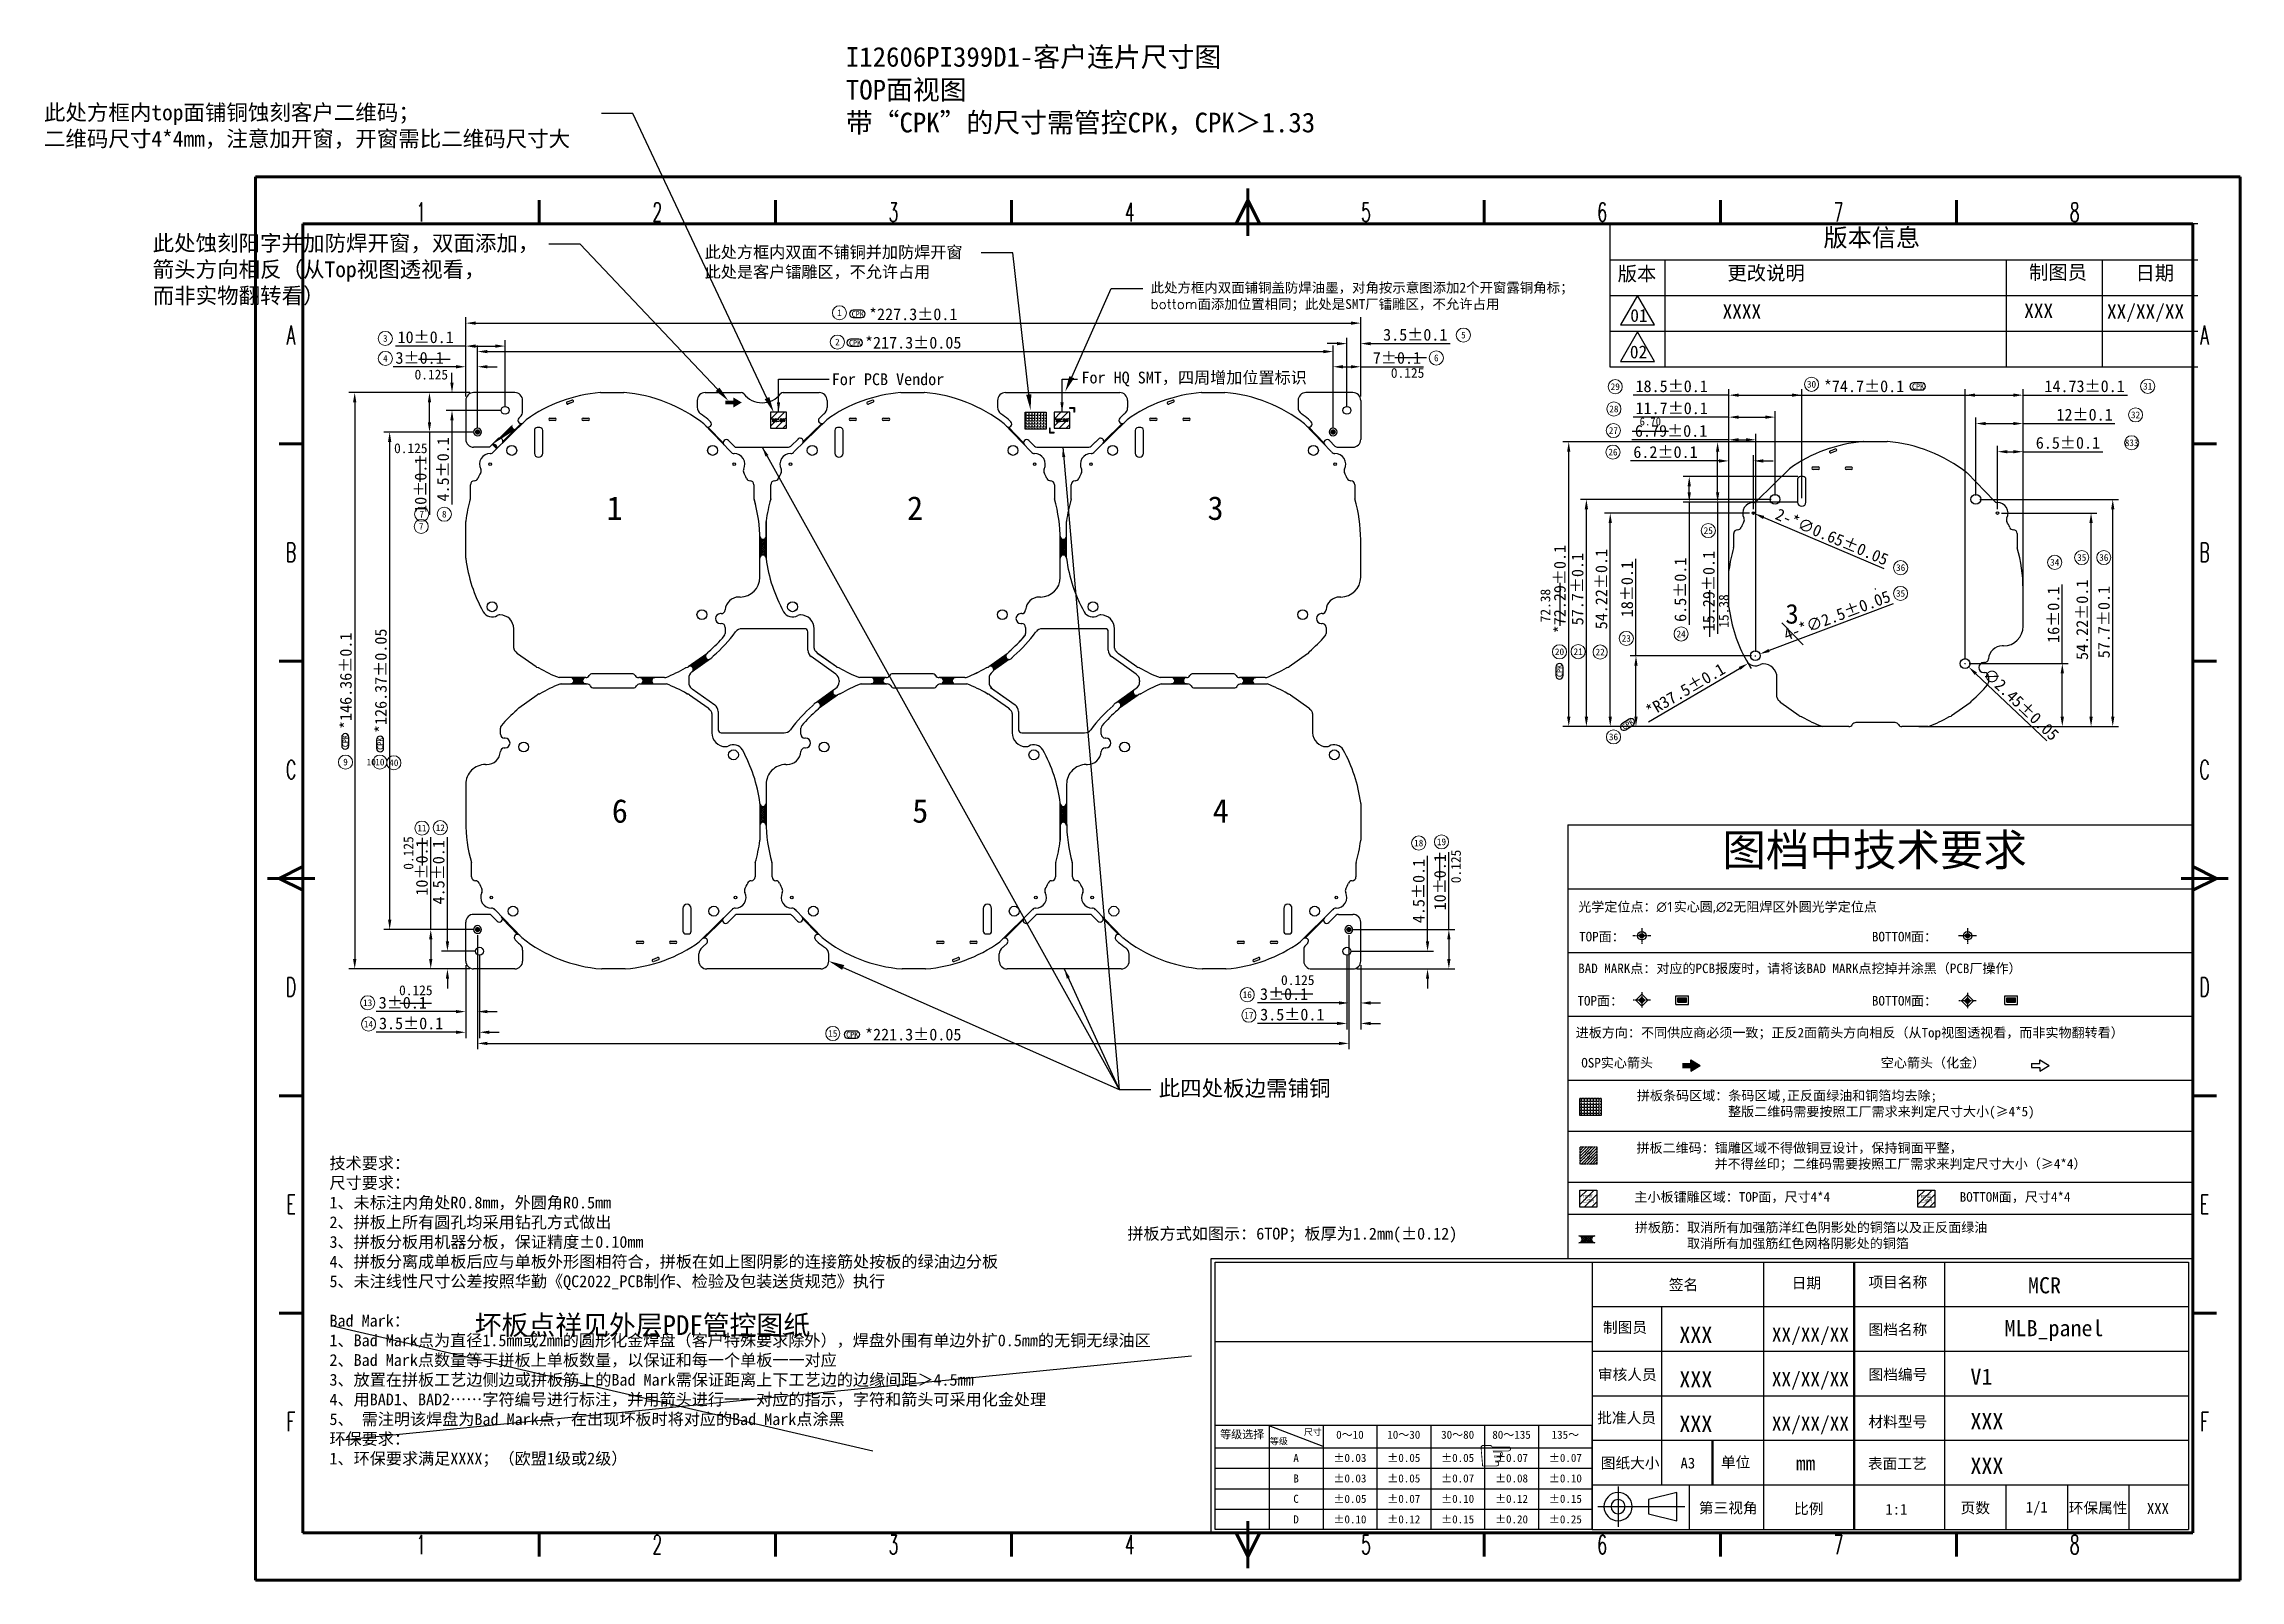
# Model space of a CAD drawing. Header units: millimetres. Extents: x 323 to 881, y 334 to 724.
import ezdxf
from ezdxf import colors
from ezdxf.entities.mleader import LeaderData, LeaderLine
from ezdxf.enums import TextEntityAlignment as Align
from ezdxf.math import Vec2, Vec3

# ---------------------------------------------------------------- set-up
doc = ezdxf.new("R2010")
doc.units = ezdxf.units.MM
doc.header["$LTSCALE"] = 0.5
doc.linetypes.add('CENTER', pattern=[50.8, 31.75, -6.35, 6.35, -6.35])
doc.linetypes.add('HIDDEN', pattern=[0.375, 0.25, -0.125])
for name, color, linetype in [('2', 7, 'Continuous'), ('2D图', 7, 'Continuous'), ('5剖面线层', 2, 'Continuous'), ('B', 4, 'Continuous'), ('KARNAK_BANBIDXF_CONTINUOUS_LINE', 7, 'Continuous'), ('O', 2, 'Continuous'), ('T', 1, 'Continuous'), ('变更栏', 50, 'Continuous'), ('图层2', 7, 'Continuous'), ('注释', 10, 'Continuous')]:
    doc.layers.add(name, color=color, linetype=linetype)
for name, color, linetype, lineweight in [('AM_8', 1, 'Continuous', 25), ('from', 7, 'Continuous', 13), ('图框', 1, 'Continuous', 60), ('技术说明', 1, 'Continuous', 60)]:
    doc.layers.add(name, color=color, linetype=linetype, lineweight=lineweight)
doc.styles.get("Standard").update_dxf_attribs({"font": ''})
doc.styles.add('TEXTSTYLE_2', font='txt.shx', dxfattribs={"width": 0.6})
doc.styles.add('TEXTSTYLE_7', font='simfang.ttf')
doc.styles.add('宋体', font='')
doc.styles.get('Standard').set_extended_font_data('SimSun')
doc.styles.get('宋体').set_extended_font_data('SimSun')
doc.dimstyles.new('0.05', dxfattribs={"dimtxt": 3, "dimasz": 2.5, "dimexe": 1.5, "dimexo": 1, "dimtad": 1, "dimdsep": 46, "dimtxsty": 'Standard', "dimcen": 0.09, "dimclrd": 2, "dimclrt": 2, "dimazin": 2, "dimtol": 1, "dimtp": 0.05, "dimtm": 0.05, "dimtfac": 1, "dimtofl": 0, "dimtmove": 0, "dimatfit": 3, "dimfxl": 1, "dimtolj": 1, "dimarcsym": 0})
doc.dimstyles.new('0.10', dxfattribs={"dimtxt": 3, "dimasz": 2.5, "dimexe": 1.5, "dimexo": 1, "dimtad": 1, "dimdsep": 46, "dimtxsty": 'Standard', "dimcen": 0.09, "dimclrd": 2, "dimclrt": 2, "dimazin": 2, "dimtol": 1, "dimtp": 0.1, "dimtm": 0.1, "dimtfac": 1, "dimtofl": 0, "dimtmove": 0, "dimatfit": 3, "dimfxl": 1, "dimtolj": 1, "dimarcsym": 0})
pattern_1 = [(45, (-686.9077, -174.3993), (-0.8980256, 0.8980256), [])]
pattern_2 = [(45, (-758.9077, -174.3993), (-0.8980256, 0.8980256), [])]

msp = doc.modelspace()

# ---------------------------------------------------------------- texts
at = {"color": 2}
msp.add_text('For HQ SMT，四周增加位置标识', height=3, dxfattribs=at).set_placement((586.354, 637.576))
at = {"insert": (526.512, 723.009), "char_height": 5, "width": 156.17776, "attachment_point": 1}
msp.add_mtext('I12606PI399D1-客户连片尺寸图\\PTOP面视图\\P{\\C0;带“CPK”的尺寸需管控CPK，CPK＞1.33}', dxfattribs=at)
at = {"color": 2, "attachment_point": 1}
for s, insert, char_height, width in [('{\\C1;0.125}', (664.927, 641.505), 2.5, 7.48253), ('{\\C1;0.125}', (416.975, 641.081), 2.5, 7.48253), ('For PCB Vendor', (522.937, 640.14), 3, 38.95612), ('{\\C1;0.125}', (411.765, 622.371), 2.5, 7.48253), ('{\\C1;3}', (765.125, 581.575), 5, 7.65521), ('{\\C1;0.125}', (637.029, 487.307), 2.5, 7.48253), ('{\\C1;0.125}', (413.037, 484.717), 2.5, 7.48253)]:
    msp.add_mtext(s, dxfattribs=dict(at, insert=insert, char_height=char_height, width=width))
at = {"color": 1, "attachment_point": 1}
for s, insert, char_height, width in [('6.70', (728.099, 628.919), 2, 1.51312), ('1', (465.753, 608.919), 6, 3), ('2', (542.053, 608.919), 6, 3), ('3', (618.353, 608.919), 6, 3), ('6', (467.078, 532.019), 6, 3), ('5', (543.378, 532.019), 6, 3), ('4', (619.678, 532.019), 6, 3), ('坏板点祥见外层PDF管控图纸', (432.23, 400.939), 5, 138.03418)]:
    msp.add_mtext(s, dxfattribs=dict(at, insert=insert, char_height=char_height, width=width))
at = {"color": 1, "char_height": 2.5, "width": 12.63792, "attachment_point": 1, "rotation": 90}
for s, insert in [('72.38', (702.913, 576.909)), ('15.38', (748.215, 575.533))]:
    msp.add_mtext(s, dxfattribs=dict(at, insert=insert))
at = {"color": 2, "insert": (824.954, 556.096), "char_height": 3, "attachment_point": 5, "rotation": 316.57683}
msp.add_mtext('{\\A1;∅2.45%%P0.05}', dxfattribs=at)
at = {"color": 2, "char_height": 2.5, "width": 7.48253, "attachment_point": 1, "rotation": 90}
for insert in [(414.167, 514.066), (680.197, 510.655)]:
    msp.add_mtext('{\\C1;0.125}', dxfattribs=dict(at, insert=insert))
at = {"lineweight": 0, "insert": (597.998, 423.166), "char_height": 3, "attachment_point": 1}
msp.add_mtext('{\\C2;拼板方式如图示：6TOP；板厚为1.2mm(±0.12)}', dxfattribs=at)
at = {"color": 2, "linetype": 'Continuous', "attachment_point": 5}
for s, insert, char_height, width in [('{\\fￋￎￌ￥|b0|i0|c134|p2;签名}', (739.261, 408.539), 2.736, 24.45984), ('{\\fￋￎￌ￥|b0|i0|c134|p2;\\C2;日期}', (770.458, 408.971), 2.736, 24.45984), ('{\\C2;\\fￋￎￌ￥|b0|i0|c134|p2;项目名称}', (793.695, 409.201), 2.736, 24.45984), ('{\\fￋￎￌ￥|b0|i0|c134|p2;\\C2;制图员}', (724.385, 397.69), 2.736, 24.45984), ('{\\C2;\\fￋￎￌ￥|b0|i0|c134|p2;图档名称}', (793.695, 397.144), 2.736, 24.45984), ('{\\fￋￎￌ￥|b0|i0|c134|p2;\\C2;审核人员}', (724.975, 385.715), 2.736, 24.45984), ('{\\C2;\\fￋￎￌ￥|b0|i0|c134|p2;图档编号}', (793.695, 385.741), 2.736, 24.45984), ('{\\fￋￎￌ￥|b0|i0|c134|p2;\\C2;批准人员}', (724.798, 374.743), 2.736, 24.45984), ('{\\fￋￎￌ￥|b0|i0|c134|p2;\\C2;材料型号}', (793.681, 373.754), 2.736, 24.45984), ('{\\fￋￎￌ￥|b0|i0|c134|p2;\\C2;图纸大小}', (725.706, 363.274), 2.736, 24.45984), ('A3', (740.352, 363.375), 2.736, 24.45984), ('{\\fￋￎￌ￥|b0|i0|c134|p2;\\C2;单位}', (752.504, 363.466), 2.736, 24.45984), ('mm', (770.261, 363.375), 3.6, 24.45984), ('{\\fￋￎￌ￥|b0|i0|c134|p2;\\C2;表面工艺}', (793.552, 363.124), 2.736, 24.45984), ('{\\C2;\\fￋￎￌ￥|b0|i0|c134|p2;第三视角}', (750.624, 351.855), 2.736, 24.45984), ('{\\C2;\\fￋￎￌ￥|b0|i0|c134|p2;比例}', (771.068, 351.666), 2.736, 24.45984), ('1:1', (793.321, 351.645), 2.736, 15.43104), ('{\\C2;\\fￋￎￌ￥|b0|i0|c134|p2;页数}', (813.362, 351.855), 2.736, 15.43104), ('{\\C6;1/1}', (828.957, 351.855), 2.736, 15.43104), ('{\\fￋￎￌ￥|b0|i0|c134|p2;\\C2;环保属性}', (844.552, 351.855), 2.736, 15.43104), ('{\\C6;XXX}', (859.739, 351.855), 2.736, 15.43104)]:
    msp.add_mtext(s, dxfattribs=dict(at, insert=insert, char_height=char_height, width=width))
at = {"layer": '2D图', "insert": (749.117, 523.153), "char_height": 8.1, "width": 103.11622, "attachment_point": 1}
msp.add_mtext('\\fSimSun|b1|i0|c134|p2;\\C4;图档中技术要求', dxfattribs=at)
at = {"layer": '2D图', "color": 6, "attachment_point": 1, "line_spacing_factor": 0.9}
for s, insert, char_height, width in [('MCR', (826.748, 410.6), 4.104, 18.08325), ('XXX', (738.202, 398.033), 4.104, 12.02344), ('XX/XX/XX', (761.687, 397.823), 3.6, 12.02344), ('MLB_panel', (820.793, 399.719), 4.104, 18.03516), ('XXX', (738.202, 386.72), 4.104, 12.02344), ('XX/XX/XX', (761.687, 386.509), 3.6, 12.02344), ('V1', (812.125, 387.391), 4.104, 42.69656), ('XXX', (738.202, 375.406), 4.104, 12.02344), ('XX/XX/XX', (761.687, 375.196), 3.6, 12.02344), ('XXX', (812.125, 376.077), 4.104, 42.69656), ('XXX', (812.125, 364.764), 4.104, 42.69656)]:
    msp.add_mtext(s, dxfattribs=dict(at, insert=insert, char_height=char_height, width=width))
at = {"layer": '2D图', "color": 6, "insert": (686.818, 369.839), "char_height": 8.424, "width": 28.13484, "attachment_point": 1}
msp.add_mtext('{\\fWingdings|b0|i0|c2|p2;F}', dxfattribs=at)
at = {"layer": 'from', "color": 6}
for s, p in [('1', (524.893, 655.527)), ('3', (409.533, 649.004)), ('2', (524.356, 648.08)), ('5', (683.339, 649.857)), ('4', (409.562, 643.923)), ('6', (676.466, 644.041)), ('29', (721.921, 636.739)), ('30', (771.77, 637.352)), ('31', (857.155, 636.842)), ('28', (721.579, 631.085)), ('32', (854.073, 629.586)), ('27', (721.442, 625.62)), ('26', (721.339, 620.128)), ('833', (853.068, 622.497)), ('7', (418.787, 604.378)), ('8', (424.516, 604.367)), ('8', (424.516, 604.367)), ('7', (418.66, 601.258)), ('25', (745.549, 600.206)), ('36', (794.406, 590.787)), ('34', (833.539, 592.142)), ('35', (840.393, 593.364)), ('36', (845.999, 593.364)), ('35', (794.381, 584.253)), ('24', (738.644, 573.952)), ('20', (707.763, 569.419)), ('21', (712.501, 569.459)), ('22', (718.089, 569.367)), ('23', (724.728, 572.823)), ('36', (721.479, 547.807)), ('9', (399.431, 541.406)), ('10', (405.966, 541.402)), ('10', (408.163, 541.406)), ('40', (411.706, 541.231)), ('11', (418.847, 524.654)), ('12', (423.506, 524.746)), ('18', (672.005, 520.849)), ('19', (677.789, 521.157)), ('13', (405.07, 480.281)), ('16', (628.458, 482.337)), ('14', (405.281, 474.884)), ('17', (628.868, 477.135)), ('15', (523.199, 472.491))]:
    msp.add_text(s, height=1.71, dxfattribs=at).set_placement(p, align=Align.MIDDLE)
at = {"layer": '变更栏', "attachment_point": 1}
for s, insert, char_height, width in [('01', (725.739, 656.459), 3.24, 9.01286), ('{\\C6;XXXX}', (749.182, 657.644), 3.6, 90.76412), ('{\\C6;XXX}', (825.779, 657.817), 3.6, 90.76412), ('{\\C6;XX/XX/XX}', (846.813, 657.634), 3.6, 90.76412), ('02', (725.631, 647.191), 3.24, 9.01286)]:
    msp.add_mtext(s, dxfattribs=dict(at, insert=insert, char_height=char_height, width=width))
at = {"layer": '技术说明', "insert": (395.341, 441.065), "char_height": 3, "width": 282.65626, "attachment_point": 1, "style": '宋体'}
msp.add_mtext('{\\Q1.00000;\\C4;技术要求：}\\P{\\Q1.00000;\\C4;尺寸要求：}\\P{\\Q1.00000;\\C4;1、未标注内角处R0.8mm，外圆角R0.5mm}\\P{\\Q1.00000;\\C4;2、拼板上所有圆孔均采用钻孔方式做出}\\P{\\Q1.00000;\\C4;3、拼板分板用机器分板，保证精度±0.10mm}\\P{\\Q1.00000;\\C4;4、拼板分离成单板后应与单板外形图相符合，拼板在如上图阴影的连接筋处按板的绿油边分板}\\P{\\Q1.00000;\\C4;5、未注线性尺寸公差按照华勤《QC2022_PCB制作、检验及包装送货规范》执行}\\P{\\Q1.00000;\\C4;}\\P{\\Q1.00000;\\C4;Bad Mark：}\\P{\\Q1.00000;\\C4;1、Bad Mark点为直径1.5mm或2mm的圆形化金焊盘（客户特殊要求除外），焊盘外围有单边外扩0.5mm的无铜无绿油区}\\P{\\Q1.00000;\\C4;2、Bad Mark点数量等于拼板上单板数量，以保证和每一个单板一一对应}\\P{\\Q1.00000;\\C4;3、放置在拼板工艺边侧边或拼板筋上的Bad Mark需保证距离上下工艺边的边缘间距＞4.5mm}\\P{\\Q1.00000;\\C4;4、用BAD1、BAD2……字符编号进行标注，并用箭头进行一一对应的指示，字符和箭头可采用化金处理}\\P{\\Q1.00000;\\C4;5、 需注明该焊盘为Bad Mark点，在出现坏板时将对应的Bad Mark点涂黑}\\P{\\Q1.00000;\\C4;环保要求：}\\P{\\Q1.00000;\\C4;1、环保要求满足XXXX；（欧盟1级或2级）}', dxfattribs=at)
at = {"layer": '注释', "color": 4, "linetype": 'ByBlock', "lineweight": 18, "char_height": 2.43, "attachment_point": 1, "style": '宋体'}
for s, insert, width in [('光学定位点：{\\fLucida Sans Unicode|b0|i0|c134|p2;∅1\\fSimSun|b0|i0|c134|p2;实心圆\\fLucida Sans Unicode|b0|i0|c134|p2;,∅2\\fSimSun|b0|i0|c134|p2;无阻焊区外圆光学定位点}', (712.515, 505.892), 86.75986), ('TOP面：', (712.748, 498.303), 86.75986), ('BOTTOM面：', (787.111, 498.303), 86.75986), ('BAD MARK点：对应的PCB报废时，请将该BAD MARK点挖掉并涂黑（PCB厂操作）', (712.515, 490.247), 119.49183), ('TOP面：', (712.328, 482.01), 119.49183), ('BOTTOM面：', (787.111, 482.01), 119.49183), ('进板方向：不同供应商必须一致；正反2面箭头方向相反（从Top视图透视看，而非实物翻转看）', (711.881, 473.926), 147.6804), ('OSP实心箭头                                   空心箭头（化金）', (713.293, 466.275), 119.49183), ('拼板条码区域：条码区域,正反面绿油和铜箔均去除;\\P              整版二维码需要按照工厂需求来判定尺寸大小(≥4*5)', (727.428, 457.946), 139.77766), ('拼板二维码：镭雕区域不得做铜豆设计，保持铜面平整，\\P            并不得丝印；二维码需要按照工厂需求来判定尺寸大小（≥4*4）', (727.305, 444.664), 144.82053), ('主小板镭雕区域：TOP面，尺寸4*4', (726.788, 432.198), 55.66747), ('BOTTOM面，尺寸4*4', (809.41, 432.198), 67.88741), ('拼板筋：取消所有加强筋洋红色阴影处的铜箔以及正反面绿油\\P        取消所有加强筋红色网格阴影处的铜箔', (726.924, 424.461), 98.97575)]:
    msp.add_mtext(s, dxfattribs=dict(at, insert=insert, width=width))

# ---------------------------------------------------------------- blocks, each defined once
blk = doc.blocks.new('*U444444')
at = {"layer": '图框', "color": 7, "linetype": 'Continuous'}
for p, q in [((0, -297), (0, 0)), ((0, 0), (420, 0)), ((420, -297), (420, 0)), ((0, -297), (420, -297))]:
    blk.add_line(p, q, dxfattribs=at)
at = {"layer": '图框', "color": 6, "linetype": 'Continuous'}
for p, q in [((210, -2.5), (210, -12.5)), ((60, -10), (60, -5)), ((110, -10), (110, -5)), ((160, -10), (160, -5)), ((207.5, -10), (210, -5)), ((210, -5), (212.5, -10)), ((260, -10), (260, -5)), ((310, -10), (310, -5)), ((360, -10), (360, -5)), ((212.5, -10), (207.5, -10)), ((10, -56.5), (5, -56.5)), ((415, -56.5), (410, -56.5)), ((10, -102.5), (5, -102.5)), ((415, -102.5), (410, -102.5)), ((2.5, -148.5), (12.5, -148.5)), ((5, -148.5), (10, -146)), ((10, -151), (5, -148.5)), ((10, -146), (10, -151)), ((417.5, -148.5), (407.5, -148.5)), ((410, -151), (410, -146)), ((410, -146), (415, -148.5)), ((415, -148.5), (410, -151)), ((10, -194.5), (5, -194.5)), ((415, -194.5), (410, -194.5)), ((10, -240.5), (5, -240.5)), ((415, -240.5), (410, -240.5)), ((60, -292), (60, -287)), ((110, -292), (110, -287)), ((160, -292), (160, -287)), ((207.5, -287), (212.5, -287)), ((210, -292), (207.5, -287)), ((210, -294.5), (210, -284.5)), ((212.5, -287), (210, -292)), ((260, -292), (260, -287)), ((310, -292), (310, -287)), ((360, -292), (360, -287))]:
    blk.add_line(p, q, dxfattribs=at)
at = {"layer": '图框', "color": 5, "linetype": 'Continuous'}
for p, q in [((10, -10), (10, -287)), ((410, -10), (10, -10)), ((410, -287), (410, -10)), ((10, -287), (410, -287))]:
    blk.add_line(p, q, dxfattribs=at)
at = {"layer": '图框', "color": 6, "linetype": 'Continuous', "char_height": 4, "width": 2.9375, "attachment_point": 2, "line_spacing_factor": 0.9, "style": 'TEXTSTYLE_2'}
for s, insert in [('1', (35, -5.5)), ('2', (85, -5.5)), ('3', (135, -5.5)), ('4', (185, -5.5)), ('5', (235, -5.5)), ('6', (285, -5.5)), ('7', (335, -5.5)), ('8', (385, -5.5)), ('A', (7.5, -31.5)), ('A', (412.5, -31.5)), ('B', (7.5, -77.5)), ('B', (412.5, -77.5)), ('C', (7.5, -123.5)), ('C', (412.5, -123.5)), ('D', (7.5, -169.5)), ('D', (412.5, -169.5)), ('E', (7.5, -215.5)), ('E', (412.5, -215.5)), ('F', (7.5, -261.5)), ('F', (412.5, -261.5)), ('1', (35, -287.5)), ('2', (85, -287.5)), ('3', (135, -287.5)), ('4', (185, -287.5)), ('5', (235, -287.5)), ('6', (285, -287.5)), ('7', (335, -287.5)), ('8', (385, -287.5))]:
    blk.add_mtext(s, dxfattribs=dict(at, insert=insert))
blk = doc.blocks.new('*U555555')
at = {"color": 2, "lineweight": -2}
for p, q in [((39.9, 0), (0, 0)), ((0, -11), (0, 0)), ((5.67, 0), (11.37, -2.16)), ((5.7, 0), (5.7, -11)), ((11.4, 0), (11.4, -11)), ((17.1, 0), (17.1, -11)), ((22.8, 0), (22.8, -11)), ((28.5, 0), (28.5, -11)), ((34.2, 0), (34.2, -11)), ((39.9, -11), (39.9, 0)), ((0, -2.34), (39.9, -2.34)), ((0, -4.5), (39.9, -4.5)), ((0, -6.67), (39.9, -6.67)), ((0, -8.84), (39.9, -8.84)), ((39.9, -11), (0, -11))]:
    blk.add_line(p, q, dxfattribs=at)
at = {"color": 7, "linetype": 'Continuous', "char_height": 0.855, "width": 5.6453, "attachment_point": 5}
for s, insert in [('{\\fSimSun|b0|i0|c134|p49;等级选择}', (2.85, -0.97)), ('0～10', (14.25, -0.97)), ('10～30', (19.95, -0.97)), ('30～80', (25.65, -0.97)), ('80～135', (31.35, -0.97)), ('135～', (37.05, -0.97)), ('A', (8.55, -3.42)), ('±{\\fFangSong|b0|i0|c134|p49;0.03}', (14.25, -3.42)), ('±{\\fFangSong|b0|i0|c134|p49;0.05}', (19.95, -3.42)), ('±{\\fFangSong|b0|i0|c134|p49;0.05}', (25.65, -3.42)), ('±{\\fFangSong|b0|i0|c134|p49;0.07}', (31.35, -3.42)), ('±{\\fFangSong|b0|i0|c134|p49;0.07}', (37.05, -3.42)), ('B', (8.55, -5.59)), ('±{\\fFangSong|b0|i0|c134|p49;0.03}', (14.25, -5.59)), ('±{\\fFangSong|b0|i0|c134|p49;0.05}', (19.95, -5.59)), ('±{\\fFangSong|b0|i0|c134|p49;0.07}', (25.65, -5.59)), ('±{\\fFangSong|b0|i0|c134|p49;0.08}', (31.35, -5.59)), ('±{\\fFangSong|b0|i0|c134|p49;0.10}', (37.05, -5.59)), ('C', (8.55, -7.75)), ('±{\\fFangSong|b0|i0|c134|p49;0.05}', (14.25, -7.75)), ('±{\\fFangSong|b0|i0|c134|p49;0.07}', (19.95, -7.75)), ('±0.10', (25.65, -7.75)), ('±{\\fFangSong|b0|i0|c134|p49;0.12}', (31.35, -7.75)), ('±{\\fFangSong|b0|i0|c134|p49;0.15}', (37.05, -7.75)), ('D', (8.55, -9.92)), ('±{\\fFangSong|b0|i0|c134|p49;0.10}', (14.25, -9.92)), ('±{\\fFangSong|b0|i0|c134|p49;0.12}', (19.95, -9.92)), ('±{\\fFangSong|b0|i0|c134|p49;0.15}', (25.65, -9.92)), ('±{\\fFangSong|b0|i0|c134|p49;0.20}', (31.35, -9.92)), ('±{\\fFangSong|b0|i0|c134|p49;0.25}', (37.05, -9.92))]:
    blk.add_mtext(s, dxfattribs=dict(at, insert=insert))
at = {"color": 7, "linetype": 'Continuous', "char_height": 0.684, "width": 2.0039, "attachment_point": 1, "line_spacing_factor": 0.9, "style": 'TEXTSTYLE_7'}
for s, insert in [('{\\fSimSun|b0|i0|c134|p49;等级}', (5.77, -1.31)), ('{\\fSimSun|b0|i0|c134|p49;尺寸}', (9.37, -0.33))]:
    blk.add_mtext(s, dxfattribs=dict(at, insert=insert))
blk = doc.blocks.new('*U666666')
at = {"layer": '变更栏'}
for p, q in [((0, 0), (-41.48, 0)), ((-41.48, 0), (-41.48, -10.08)), ((-41.48, -2.52), (0, -2.52)), ((-37.6, -2.52), (-37.6, -10.08)), ((-13.5, -2.52), (-13.5, -10.08)), ((-6.75, -2.52), (-6.75, -10.08)), ((-41.48, -5.04), (0, -5.04)), ((-41.48, -7.56), (0, -7.56)), ((-41.48, -10.08), (0, -10.08))]:
    blk.add_line(p, q, dxfattribs=at)
at = {"layer": '变更栏', "attachment_point": 1}
for s, insert, char_height, width in [('版本信息', (-26.4, -0.34), 1.25, 27.1436), ('版本', (-40.92, -3.01), 1, 25.2123), ('更改说明', (-33.18, -2.96), 1, 25.2123), ('制图员', (-11.9, -2.91), 1, 25.2123), ('日期', (-4.39, -2.96), 1, 25.2123)]:
    blk.add_mtext(s, dxfattribs=dict(at, insert=insert, char_height=char_height, width=width))
blk = doc.blocks.new('A12')
at = {"ltscale": 0.2}
h = blk.add_hatch(dxfattribs=at)
h.set_pattern_fill('ANGLE', color=2, scale=0.1, angle=90, style=0)
h.set_pattern_definition([(90, (809.2902, 394.245), (-0.6985, 2e-16), [0.508, -0.1905]), (180, (809.2902, 394.245), (-2e-16, -0.6985), [0.508, -0.1905])])
h.paths.add_polyline_path([(697.82, 458.33), (697.82, 462.33), (702.82, 462.33), (702.82, 458.33)])
at = {"color": 6}
blk.add_lwpolyline([(697.82, 458.33), (697.82, 462.33), (702.82, 462.33), (702.82, 458.33)], close=True, dxfattribs=at)
blk = doc.blocks.new('A14')
at = {"layer": 'T'}
for p, q in [((731.81, 460.11), (735.81, 460.11)), ((731.81, 456.11), (731.81, 460.11)), ((735.17, 460.11), (731.81, 456.75)), ((733.49, 460.11), (731.81, 458.43)), ((735.81, 460.11), (735.81, 456.11)), ((735.81, 456.11), (731.81, 456.11)), ((735.81, 459.07), (732.85, 456.11)), ((735.81, 457.39), (734.53, 456.11))]:
    blk.add_line(p, q, dxfattribs=at)
at = {"layer": '注释', "color": 4, "linetype": 'ByBlock', "lineweight": 18, "insert": (732.43, 458.97), "char_height": 0.65, "width": 20.4885, "attachment_point": 1, "style": '宋体'}
blk.add_mtext('TOP面\\P二维码', dxfattribs=at)
blk = doc.blocks.new('A15')
at = {"layer": 'AM_8', "ltscale": 0.5}
h = blk.add_hatch(dxfattribs=at)
h.set_pattern_fill('_U', color=40, scale=0.48, angle=45, style=0, pattern_type=0)
h.set_pattern_definition([(45, (-1823.18983, 1205.3092), (-0.339411255, 0.339411255), [])])
h.paths.add_polyline_path([(735.78, 460.87), (735.77, 464.87), (731.78, 464.87), (731.78, 460.87)])
at = {"color": 253, "linetype": 'HIDDEN', "ltscale": 0.05}
for p, q in [((731.78, 460.87), (731.78, 464.87)), ((731.78, 464.87), (735.78, 464.87)), ((735.78, 460.87), (735.77, 464.87)), ((735.78, 460.87), (731.78, 460.87))]:
    blk.add_line(p, q, dxfattribs=at)
at = {"layer": '注释', "color": 4, "linetype": 'ByBlock', "lineweight": 18, "insert": (732.4, 463.73), "char_height": 0.65, "width": 20.4885, "attachment_point": 1, "style": '宋体'}
blk.add_mtext('{\\C11; 拼板\\P二维码}', dxfattribs=at)
blk = doc.blocks.new('A16')
at = {"layer": '5剖面线层'}
h = blk.add_hatch(color=2, dxfattribs=at)
h.dxf.hatch_style = 1
h.paths.add_polyline_path([(706.52, 468.67), (706.52, 467.67), (708.52, 467.67), (708.52, 466.87), (710.66, 468.17), (708.52, 469.47), (708.52, 468.67)])
at = {"layer": 'KARNAK_BANBIDXF_CONTINUOUS_LINE', "color": 2, "linetype": 'Continuous'}
for p, q in [((706.52, 468.67), (708.52, 468.67)), ((706.52, 467.67), (708.52, 467.67)), ((708.52, 468.67), (708.52, 469.47)), ((708.52, 469.47), (710.66, 468.17)), ((708.52, 466.87), (710.66, 468.17)), ((708.52, 467.67), (708.52, 466.87))]:
    blk.add_line(p, q, dxfattribs=at)
blk = doc.blocks.new('A17')
at = {"layer": 'KARNAK_BANBIDXF_CONTINUOUS_LINE', "color": 2, "linetype": 'Continuous'}
for p, q in [((725.97, 468.67), (727.97, 468.67)), ((725.97, 468.67), (725.97, 467.67)), ((725.97, 467.67), (727.97, 467.67)), ((727.97, 468.67), (727.97, 469.47)), ((727.97, 469.47), (730.12, 468.17)), ((727.97, 466.87), (730.12, 468.17)), ((727.97, 467.67), (727.97, 466.87))]:
    blk.add_line(p, q, dxfattribs=at)
blk = doc.blocks.new('A18')
at = {"layer": '5剖面线层'}
h = blk.add_hatch(color=256, dxfattribs=at)
h.dxf.hatch_style = 1
h.paths.add_polyline_path([(704.65, 477.48), (704.67, 477.51), (705.38, 476.8), (704.65, 476.8)])
h.paths.add_polyline_path([(704.65, 476.8), (705.38, 476.8), (704.67, 476.09), (704.65, 476.12)])
h.paths.add_polyline_path([(704.65, 476.12), (704.65, 476.8), (703.97, 476.8)])
h.paths.add_polyline_path([(704.65, 476.8), (704.65, 477.48), (703.97, 476.8)])
at = {"color": 1, "linetype": 'CENTER', "ltscale": 0.05}
for p, q in [((706.71, 476.8), (702.64, 476.8)), ((704.67, 478.68), (704.67, 474.92))]:
    blk.add_line(p, q, dxfattribs=at)
at = {"layer": 'KARNAK_BANBIDXF_CONTINUOUS_LINE', "color": 40, "linetype": 'Continuous'}
for p, q in [((704.67, 478.21), (703.26, 476.8)), ((704.67, 475.39), (703.26, 476.8)), ((704.67, 477.51), (703.97, 476.8)), ((704.67, 476.09), (703.97, 476.8)), ((704.67, 478.21), (706.09, 476.8)), ((704.67, 477.51), (705.38, 476.8)), ((704.67, 476.09), (705.38, 476.8)), ((704.67, 475.39), (706.09, 476.8))]:
    blk.add_line(p, q, dxfattribs=at)
blk = doc.blocks.new('A19')
at = {"layer": 'KARNAK_BANBIDXF_CONTINUOUS_LINE', "linetype": 'Continuous'}
h = blk.add_hatch(color=5, dxfattribs=at)
h.dxf.hatch_style = 1
h.paths.add_polyline_path([(724.62, 477.34), (724.65, 477.36), (725.35, 476.66), (724.65, 476.66)])
h.paths.add_polyline_path([(724.65, 476.66), (725.35, 476.66), (724.65, 475.95), (724.62, 475.97)])
h.paths.add_polyline_path([(724.62, 475.97), (724.65, 476.66), (723.94, 476.66)])
h.paths.add_polyline_path([(724.65, 476.66), (724.62, 477.34), (723.94, 476.66)])
at = {"color": 1, "linetype": 'CENTER', "ltscale": 0.05}
for p, q in [((726.67, 476.66), (722.59, 476.66)), ((724.65, 478.53), (724.65, 474.78))]:
    blk.add_line(p, q, dxfattribs=at)
at = {"layer": 'KARNAK_BANBIDXF_CONTINUOUS_LINE', "color": 5, "linetype": 'Continuous'}
for p, q in [((724.65, 478.07), (723.23, 476.66)), ((724.65, 475.24), (723.23, 476.66)), ((724.65, 477.36), (723.94, 476.66)), ((724.65, 475.95), (723.94, 476.66)), ((724.65, 478.07), (726.06, 476.66)), ((724.65, 477.36), (725.35, 476.66)), ((724.65, 475.95), (725.35, 476.66)), ((724.65, 475.24), (726.06, 476.66))]:
    blk.add_line(p, q, dxfattribs=at)
blk = doc.blocks.new('A20')
at = {"layer": '5剖面线层'}
h = blk.add_hatch(color=2, dxfattribs=at)
h.dxf.hatch_style = 1
h.paths.add_polyline_path([(705.05, 484.72, -0.414214), (704.55, 484.22), (704.55, 484.72)])
h.paths.add_polyline_path([(704.55, 484.72), (704.55, 484.22, -0.414214), (704.05, 484.72)])
h.paths.add_polyline_path([(705.05, 484.72), (704.55, 484.72), (704.55, 485.22, -0.414214)])
h.paths.add_polyline_path([(704.55, 484.72), (704.05, 484.72, -0.414214), (704.55, 485.22)])
at = {"color": 1, "linetype": 'CENTER', "ltscale": 0.05}
for p, q in [((704.55, 486.47), (704.55, 482.7)), ((706.68, 484.72), (702.41, 484.72))]:
    blk.add_line(p, q, dxfattribs=at)
at = {"layer": 'KARNAK_BANBIDXF_CONTINUOUS_LINE', "color": 40, "linetype": 'Continuous'}
for radius in [1, 0.5]:
    blk.add_circle((704.55, 484.72), radius, dxfattribs=at)
blk = doc.blocks.new('A21')
at = {"layer": '5剖面线层'}
h = blk.add_hatch(color=5, dxfattribs=at)
h.dxf.hatch_style = 1
h.paths.add_polyline_path([(724.32, 484.72, -0.414214), (723.82, 484.22), (723.82, 484.72)])
h.paths.add_polyline_path([(723.82, 484.72), (723.82, 484.22, -0.414214), (723.32, 484.72)])
h.paths.add_polyline_path([(724.32, 484.72), (723.82, 484.72), (723.82, 485.22, -0.414214)])
h.paths.add_polyline_path([(723.82, 484.72), (723.32, 484.72, -0.414214), (723.82, 485.22)])
at = {"color": 1, "linetype": 'CENTER', "ltscale": 0.05}
blk.add_line((723.82, 486.47), (723.82, 482.7), dxfattribs=at)
at = {"layer": '5剖面线层', "color": 1}
blk.add_line((725.95, 484.72), (721.68, 484.72), dxfattribs=at)
at = {"layer": 'KARNAK_BANBIDXF_CONTINUOUS_LINE', "color": 5, "linetype": 'Continuous'}
for radius in [1, 0.5]:
    blk.add_circle((723.82, 484.72), radius, dxfattribs=at)
blk = doc.blocks.new('A22')
at = {"layer": 'Defpoints'}
h = blk.add_hatch(color=2, dxfattribs=at)
h.dxf.hatch_style = 1
h.paths.add_polyline_path([(709.94, 477.3), (709.94, 476.3), (711.94, 476.3), (711.94, 477.3)])
at = {"layer": 'Defpoints', "color": 2}
for p, q in [((709.44, 477.8), (712.44, 477.8)), ((709.44, 475.8), (709.44, 477.8)), ((709.44, 475.8), (712.44, 475.8)), ((709.94, 477.3), (711.94, 477.3)), ((709.94, 476.3), (709.94, 477.3)), ((709.94, 476.3), (711.94, 476.3)), ((711.94, 476.3), (711.94, 477.3)), ((712.44, 475.8), (712.44, 477.8))]:
    blk.add_line(p, q, dxfattribs=at)
blk = doc.blocks.new('A23')
at = {"layer": 'Defpoints'}
h = blk.add_hatch(color=5, dxfattribs=at)
h.dxf.hatch_style = 1
h.paths.add_polyline_path([(734.02, 477.3), (734.02, 476.3), (736.02, 476.3), (736.02, 477.3)])
at = {"layer": 'Defpoints', "color": 5}
for p, q in [((733.52, 477.8), (736.52, 477.8)), ((733.52, 475.8), (733.52, 477.8)), ((733.52, 475.8), (736.52, 475.8)), ((734.02, 477.3), (736.02, 477.3)), ((734.02, 476.3), (734.02, 477.3)), ((734.02, 476.3), (736.02, 476.3)), ((736.02, 476.3), (736.02, 477.3)), ((736.52, 475.8), (736.52, 477.8))]:
    blk.add_line(p, q, dxfattribs=at)
blk = doc.blocks.new('*U10')
at = {"layer": 'T', "color": 5}
for p, q in [((741.47, 733.68), (745.47, 733.68)), ((741.47, 729.68), (741.47, 733.68)), ((744.83, 733.68), (741.47, 730.32)), ((743.15, 733.68), (741.47, 732)), ((745.47, 733.68), (745.47, 729.68)), ((745.47, 729.68), (741.47, 729.68)), ((745.47, 732.64), (742.51, 729.68)), ((745.47, 730.96), (744.19, 729.68))]:
    blk.add_line(p, q, dxfattribs=at)
at = {"layer": '注释', "color": 4, "linetype": 'ByBlock', "lineweight": 18, "insert": (742.09, 732.54), "char_height": 0.65, "width": 20.4885, "attachment_point": 1, "style": '宋体'}
blk.add_mtext('BOT面\\P二维码', dxfattribs=at)
blk = doc.blocks.new('*D222222222222')
at = {"layer": '2', "color": 0, "lineweight": -2}
for p, q in [((430.97, 635.24), (400.27, 635.24)), ((430.97, 488.88), (400.27, 488.88))]:
    blk.add_line(p, q, dxfattribs=at)
at = {"layer": '2', "color": 2, "lineweight": -2}
blk.add_line((401.77, 632.74), (401.77, 491.38), dxfattribs=at)
at = {"layer": '2', "color": 2}
for points in [[(402.19, 632.74), (401.35, 632.74), (401.77, 635.24)], [(401.35, 491.38), (402.19, 491.38), (401.77, 488.88)]]:
    blk.add_solid(points, dxfattribs=at)
at = {"layer": 'Defpoints', "color": 0}
for p in [(431.97, 635.24), (401.77, 488.88), (431.97, 488.88)]:
    blk.add_point(p, dxfattribs=at)
at = {"layer": '2', "color": 2, "insert": (399.53, 562.06), "char_height": 3, "attachment_point": 5, "rotation": 90}
blk.add_mtext('\\A1;*146.36%%p0.1', dxfattribs=at)
blk = doc.blocks.new('*D232323232323')
at = {"layer": '2', "color": 2, "lineweight": -2}
for p, q in [((427.47, 641.81), (411.53, 641.81)), ((435.47, 641.81), (437.97, 641.81))]:
    blk.add_line(p, q, dxfattribs=at)
at = {"layer": '2', "color": 0, "lineweight": -2}
for p, q in [((429.97, 636.69), (429.97, 643.31)), ((432.97, 626.69), (432.97, 643.31))]:
    blk.add_line(p, q, dxfattribs=at)
at = {"layer": '2', "color": 2}
for points in [[(427.47, 641.39), (427.47, 642.23), (429.97, 641.81)], [(435.47, 642.23), (435.47, 641.39), (432.97, 641.81)]]:
    blk.add_solid(points, dxfattribs=at)
at = {"layer": 'Defpoints', "color": 0}
for p in [(432.97, 641.81), (429.97, 635.69), (432.97, 625.69)]:
    blk.add_point(p, dxfattribs=at)
at = {"layer": '2', "color": 2, "insert": (418.25, 644.05), "char_height": 3, "attachment_point": 5}
blk.add_mtext('\\A1;3%%p0.1', dxfattribs=at)
blk = doc.blocks.new('*D242424242424')
at = {"layer": '2', "color": 0, "lineweight": -2}
for p, q in [((429.97, 636.69), (429.97, 654.39)), ((657.27, 636.69), (657.27, 654.39))]:
    blk.add_line(p, q, dxfattribs=at)
at = {"layer": '2', "color": 2, "lineweight": -2}
blk.add_line((432.47, 652.89), (654.77, 652.89), dxfattribs=at)
at = {"layer": '2', "color": 2}
for points in [[(432.47, 653.31), (432.47, 652.47), (429.97, 652.89)], [(654.77, 652.47), (654.77, 653.31), (657.27, 652.89)]]:
    blk.add_solid(points, dxfattribs=at)
at = {"layer": 'Defpoints', "color": 0}
for p in [(657.27, 652.89), (429.97, 635.69), (657.27, 635.69)]:
    blk.add_point(p, dxfattribs=at)
at = {"layer": '2', "color": 2, "insert": (543.62, 655.13), "char_height": 3, "attachment_point": 5}
blk.add_mtext('\\A1;*227.3%%p0.1', dxfattribs=at)
blk = doc.blocks.new('cpk')
at = {"layer": '注释'}
for p, q in [((3.53, 0.29), (0.53, 0.29)), ((0.53, -2.21), (3.53, -2.21))]:
    blk.add_line(p, q, dxfattribs=at)
for centre, start, end in [((0.53, -0.96), 90, 270), ((3.53, -0.96), 270, 90)]:
    blk.add_arc(centre, 1.25, start, end, dxfattribs=at)
at = {"layer": '注释', "insert": (0, 0), "char_height": 2, "width": 13.2687, "attachment_point": 1}
blk.add_mtext('{\\C1;CPK}', dxfattribs=at)
blk = doc.blocks.new('*D252525252525')
at = {"layer": '2', "color": 2, "lineweight": -2}
for p, q in [((429.97, 647.06), (412.12, 647.06)), ((432.47, 647.06), (437.47, 647.06))]:
    blk.add_line(p, q, dxfattribs=at)
at = {"layer": '2', "color": 0, "lineweight": -2}
for p, q in [((429.97, 634.24), (429.97, 648.56)), ((439.97, 631.74), (439.97, 648.56))]:
    blk.add_line(p, q, dxfattribs=at)
at = {"layer": '2', "color": 2}
for points in [[(432.47, 647.48), (432.47, 646.64), (429.97, 647.06)], [(437.47, 646.64), (437.47, 647.48), (439.97, 647.06)]]:
    blk.add_solid(points, dxfattribs=at)
at = {"layer": 'Defpoints', "color": 0}
for p in [(439.97, 647.06), (429.97, 633.24), (439.97, 630.74)]:
    blk.add_point(p, dxfattribs=at)
at = {"layer": '2', "color": 2, "insert": (419.79, 649.3), "char_height": 3, "attachment_point": 5}
blk.add_mtext('\\A1;10%%p0.1', dxfattribs=at)
blk = doc.blocks.new('*D262626262626')
at = {"layer": '2', "color": 0, "lineweight": -2}
for p, q in [((650.27, 626.69), (650.27, 643.31)), ((657.27, 636.69), (657.27, 643.31))]:
    blk.add_line(p, q, dxfattribs=at)
at = {"layer": '2', "color": 2, "lineweight": -2}
for p, q in [((652.77, 641.81), (654.77, 641.81)), ((657.27, 641.81), (673.18, 641.81))]:
    blk.add_line(p, q, dxfattribs=at)
at = {"layer": '2', "color": 2}
for points in [[(652.77, 642.23), (652.77, 641.39), (650.27, 641.81)], [(654.77, 641.39), (654.77, 642.23), (657.27, 641.81)]]:
    blk.add_solid(points, dxfattribs=at)
at = {"layer": 'Defpoints', "color": 0}
for p in [(657.27, 641.81), (657.27, 635.69), (650.27, 625.69)]:
    blk.add_point(p, dxfattribs=at)
at = {"layer": '2', "color": 2, "insert": (666.48, 644.05), "char_height": 3, "attachment_point": 5}
blk.add_mtext('\\A1;7%%p0.1', dxfattribs=at)
blk = doc.blocks.new('*D272727272727')
at = {"layer": '2', "color": 2, "lineweight": -2}
for p, q in [((651.27, 647.69), (648.77, 647.69)), ((659.77, 647.69), (679.99, 647.69))]:
    blk.add_line(p, q, dxfattribs=at)
at = {"layer": '2', "color": 0, "lineweight": -2}
for p, q in [((653.77, 631.74), (653.77, 649.19)), ((657.27, 634.25), (657.27, 649.19))]:
    blk.add_line(p, q, dxfattribs=at)
at = {"layer": '2', "color": 2}
for points in [[(651.27, 647.27), (651.27, 648.1), (653.77, 647.69)], [(659.77, 648.1), (659.77, 647.27), (657.27, 647.69)]]:
    blk.add_solid(points, dxfattribs=at)
at = {"layer": 'Defpoints', "color": 0}
for p in [(657.27, 647.69), (653.77, 630.74), (657.27, 633.25)]:
    blk.add_point(p, dxfattribs=at)
at = {"layer": '2', "color": 2, "insert": (671.13, 649.93), "char_height": 3, "attachment_point": 5}
blk.add_mtext('\\A1;3.5%%p0.1', dxfattribs=at)
blk = doc.blocks.new('*D282828282828')
at = {"color": 0, "lineweight": -2}
for p, q in [((432.97, 626.24), (432.97, 647.17)), ((650.27, 626.24), (650.27, 647.17))]:
    blk.add_line(p, q, dxfattribs=at)
at = {"color": 2, "lineweight": -2}
blk.add_line((435.47, 645.67), (647.77, 645.67), dxfattribs=at)
at = {"color": 2}
for points in [[(435.47, 646.09), (435.47, 645.25), (432.97, 645.67)], [(647.77, 645.25), (647.77, 646.09), (650.27, 645.67)]]:
    blk.add_solid(points, dxfattribs=at)
at = {"layer": 'Defpoints', "color": 0}
for p in [(650.27, 645.67), (432.97, 625.24), (650.27, 625.24)]:
    blk.add_point(p, dxfattribs=at)
at = {"color": 2, "insert": (543.62, 647.91), "char_height": 3, "attachment_point": 5}
blk.add_mtext('\\A1;*217.3%%p0.05', dxfattribs=at)
blk = doc.blocks.new('*D292929292929')
at = {"color": 2, "lineweight": -2}
for p, q in [((426.48, 637.74), (426.48, 640.24)), ((426.48, 628.24), (426.48, 606.85))]:
    blk.add_line(p, q, dxfattribs=at)
at = {"color": 0, "lineweight": -2}
for p, q in [((430.97, 635.24), (424.98, 635.24)), ((438.97, 630.74), (424.98, 630.74))]:
    blk.add_line(p, q, dxfattribs=at)
at = {"color": 2}
for points in [[(426.06, 637.74), (426.89, 637.74), (426.48, 635.24)], [(426.89, 628.24), (426.06, 628.24), (426.48, 630.74)]]:
    blk.add_solid(points, dxfattribs=at)
at = {"layer": 'Defpoints', "color": 0}
for p in [(426.48, 635.24), (431.97, 635.24), (439.97, 630.74)]:
    blk.add_point(p, dxfattribs=at)
at = {"color": 2, "insert": (424.23, 615.76), "char_height": 3, "attachment_point": 5, "rotation": 90}
blk.add_mtext('\\A1;4.5%%p0.1', dxfattribs=at)
blk = doc.blocks.new('*D303030303030')
at = {"color": 0, "lineweight": -2}
for p, q in [((430.97, 635.24), (419.26, 635.24)), ((431.97, 625.24), (419.26, 625.24))]:
    blk.add_line(p, q, dxfattribs=at)
at = {"color": 2, "lineweight": -2}
for p, q in [((420.76, 627.74), (420.76, 632.74)), ((420.76, 625.24), (420.76, 604.18))]:
    blk.add_line(p, q, dxfattribs=at)
at = {"color": 2}
for points in [[(421.18, 632.74), (420.34, 632.74), (420.76, 635.24)], [(420.34, 627.74), (421.18, 627.74), (420.76, 625.24)]]:
    blk.add_solid(points, dxfattribs=at)
at = {"layer": 'Defpoints', "color": 0}
for p in [(420.76, 635.24), (431.97, 635.24), (432.97, 625.24)]:
    blk.add_point(p, dxfattribs=at)
at = {"color": 2, "insert": (418.52, 611.85), "char_height": 3, "attachment_point": 5, "rotation": 90}
blk.add_mtext('\\A1;10%%p0.1', dxfattribs=at)
blk = doc.blocks.new('*D323232323232')
at = {"color": 2, "lineweight": -2}
for p, q in [((674.25, 495.88), (674.25, 517.58)), ((674.25, 486.38), (674.25, 483.88))]:
    blk.add_line(p, q, dxfattribs=at)
at = {"color": 0, "lineweight": -2}
for p, q in [((654.77, 493.38), (675.75, 493.38)), ((656.27, 488.88), (675.75, 488.88))]:
    blk.add_line(p, q, dxfattribs=at)
at = {"color": 2}
for points in [[(673.83, 495.88), (674.67, 495.88), (674.25, 493.38)], [(674.67, 486.38), (673.83, 486.38), (674.25, 488.88)]]:
    blk.add_solid(points, dxfattribs=at)
at = {"layer": 'Defpoints', "color": 0}
for p in [(653.77, 493.38), (655.27, 488.88), (674.25, 488.88)]:
    blk.add_point(p, dxfattribs=at)
at = {"color": 2, "insert": (672.01, 508.67), "char_height": 3, "attachment_point": 5, "rotation": 90}
blk.add_mtext('\\A1;4.5%%p0.1', dxfattribs=at)
blk = doc.blocks.new('*D343434343434')
at = {"color": 2, "lineweight": -2}
for p, q in [((679.66, 498.88), (679.66, 518.57)), ((679.66, 496.38), (679.66, 491.38))]:
    blk.add_line(p, q, dxfattribs=at)
at = {"color": 0, "lineweight": -2}
for p, q in [((655.27, 498.88), (681.16, 498.88)), ((656.27, 488.88), (681.16, 488.88))]:
    blk.add_line(p, q, dxfattribs=at)
at = {"color": 2}
for points in [[(680.08, 496.38), (679.24, 496.38), (679.66, 498.88)], [(679.24, 491.38), (680.08, 491.38), (679.66, 488.88)]]:
    blk.add_solid(points, dxfattribs=at)
at = {"layer": 'Defpoints', "color": 0}
for p in [(654.27, 498.88), (655.27, 488.88), (679.66, 488.88)]:
    blk.add_point(p, dxfattribs=at)
at = {"color": 2, "insert": (677.42, 510.9), "char_height": 3, "attachment_point": 5, "rotation": 90}
blk.add_mtext('\\A1;10%%p0.1', dxfattribs=at)
blk = doc.blocks.new('*D363636363636')
at = {"color": 2, "lineweight": -2}
for p, q in [((425.32, 495.88), (425.32, 522.35)), ((425.32, 486.38), (425.32, 483.88))]:
    blk.add_line(p, q, dxfattribs=at)
at = {"color": 0, "lineweight": -2}
for p, q in [((432.47, 493.38), (423.82, 493.38)), ((430.97, 488.88), (423.82, 488.88))]:
    blk.add_line(p, q, dxfattribs=at)
at = {"color": 2}
for points in [[(424.91, 495.88), (425.74, 495.88), (425.32, 493.38)], [(425.74, 486.38), (424.91, 486.38), (425.32, 488.88)]]:
    blk.add_solid(points, dxfattribs=at)
at = {"layer": 'Defpoints', "color": 0}
for p in [(433.47, 493.38), (425.32, 488.88), (431.97, 488.88)]:
    blk.add_point(p, dxfattribs=at)
at = {"color": 2, "insert": (423.08, 513.44), "char_height": 3, "attachment_point": 5, "rotation": 90}
blk.add_mtext('\\A1;4.5%%p0.1', dxfattribs=at)
blk = doc.blocks.new('*D383838383838')
at = {"color": 2, "lineweight": -2}
for p, q in [((421.08, 498.88), (421.08, 522.31)), ((421.08, 496.38), (421.08, 491.38))]:
    blk.add_line(p, q, dxfattribs=at)
at = {"color": 0, "lineweight": -2}
for p, q in [((431.97, 498.88), (419.58, 498.88)), ((430.97, 488.88), (419.58, 488.88))]:
    blk.add_line(p, q, dxfattribs=at)
at = {"color": 2}
for points in [[(421.5, 496.38), (420.67, 496.38), (421.08, 498.88)], [(420.67, 491.38), (421.5, 491.38), (421.08, 488.88)]]:
    blk.add_solid(points, dxfattribs=at)
at = {"layer": 'Defpoints', "color": 0}
for p in [(432.97, 498.88), (421.08, 488.88), (431.97, 488.88)]:
    blk.add_point(p, dxfattribs=at)
at = {"color": 2, "insert": (418.84, 514.64), "char_height": 3, "attachment_point": 5, "rotation": 90}
blk.add_mtext('\\A1;10%%p0.1', dxfattribs=at)
blk = doc.blocks.new('*D404040404040')
at = {"color": 0, "lineweight": -2}
for p, q in [((432.97, 497.43), (432.97, 468.47)), ((654.27, 497.43), (654.27, 468.47))]:
    blk.add_line(p, q, dxfattribs=at)
at = {"color": 2, "lineweight": -2}
blk.add_line((435.47, 469.97), (651.77, 469.97), dxfattribs=at)
at = {"color": 2}
for points in [[(435.47, 470.39), (435.47, 469.55), (432.97, 469.97)], [(651.77, 469.55), (651.77, 470.39), (654.27, 469.97)]]:
    blk.add_solid(points, dxfattribs=at)
at = {"layer": 'Defpoints', "color": 0}
for p in [(432.97, 498.43), (654.27, 498.43), (654.27, 469.97)]:
    blk.add_point(p, dxfattribs=at)
at = {"color": 2, "insert": (543.62, 472.21), "char_height": 3, "attachment_point": 5}
blk.add_mtext('\\A1;*221.3%%p0.05', dxfattribs=at)
blk = doc.blocks.new('*D424242424242')
at = {"layer": '2', "color": 0, "lineweight": -2}
for p, q in [((653.77, 492.38), (653.77, 473.54)), ((657.27, 489.43), (657.27, 473.54))]:
    blk.add_line(p, q, dxfattribs=at)
at = {"layer": '2', "color": 2, "lineweight": -2}
for p, q in [((651.27, 475.04), (631.04, 475.04)), ((659.77, 475.04), (662.27, 475.04))]:
    blk.add_line(p, q, dxfattribs=at)
at = {"layer": '2', "color": 2}
for points in [[(651.27, 474.63), (651.27, 475.46), (653.77, 475.04)], [(659.77, 475.46), (659.77, 474.63), (657.27, 475.04)]]:
    blk.add_solid(points, dxfattribs=at)
at = {"layer": 'Defpoints', "color": 0}
for p in [(653.77, 493.38), (657.27, 490.43), (657.27, 475.04)]:
    blk.add_point(p, dxfattribs=at)
at = {"layer": '2', "color": 2, "insert": (639.9, 477.28), "char_height": 3, "attachment_point": 5}
blk.add_mtext('\\A1;3.5%%p0.1', dxfattribs=at)
blk = doc.blocks.new('*D444444444444')
at = {"layer": '2', "color": 0, "lineweight": -2}
for p, q in [((654.27, 497.43), (654.27, 478.74)), ((657.27, 489.88), (657.27, 478.74))]:
    blk.add_line(p, q, dxfattribs=at)
at = {"layer": '2', "color": 2, "lineweight": -2}
for p, q in [((651.77, 480.24), (631.1, 480.24)), ((659.77, 480.24), (662.27, 480.24))]:
    blk.add_line(p, q, dxfattribs=at)
at = {"layer": '2', "color": 2}
for points in [[(651.77, 479.82), (651.77, 480.66), (654.27, 480.24)], [(659.77, 480.66), (659.77, 479.82), (657.27, 480.24)]]:
    blk.add_solid(points, dxfattribs=at)
at = {"layer": 'Defpoints', "color": 0}
for p in [(654.27, 498.43), (657.27, 490.88), (657.27, 480.24)]:
    blk.add_point(p, dxfattribs=at)
at = {"layer": '2', "color": 2, "insert": (637.81, 482.48), "char_height": 3, "attachment_point": 5}
blk.add_mtext('\\A1;3%%p0.1', dxfattribs=at)
blk = doc.blocks.new('*D464646464646')
at = {"layer": '2', "color": 0, "lineweight": -2}
for p, q in [((432.97, 497.43), (432.97, 476.55)), ((429.97, 489.43), (429.97, 476.55))]:
    blk.add_line(p, q, dxfattribs=at)
at = {"layer": '2', "color": 2, "lineweight": -2}
for p, q in [((427.47, 478.05), (407.26, 478.05)), ((435.47, 478.05), (437.97, 478.05))]:
    blk.add_line(p, q, dxfattribs=at)
at = {"layer": '2', "color": 2}
for points in [[(427.47, 477.63), (427.47, 478.46), (429.97, 478.05)], [(435.47, 478.46), (435.47, 477.63), (432.97, 478.05)]]:
    blk.add_solid(points, dxfattribs=at)
at = {"layer": 'Defpoints', "color": 0}
for p in [(432.97, 498.43), (429.97, 490.43), (432.97, 478.05)]:
    blk.add_point(p, dxfattribs=at)
at = {"layer": '2', "color": 2, "insert": (413.98, 480.29), "char_height": 3, "attachment_point": 5}
blk.add_mtext('\\A1;3%%p0.1', dxfattribs=at)
blk = doc.blocks.new('*D484848484848')
at = {"layer": '2', "color": 0, "lineweight": -2}
for p, q in [((433.47, 492.38), (433.47, 471.3)), ((429.97, 489.88), (429.97, 471.3))]:
    blk.add_line(p, q, dxfattribs=at)
at = {"layer": '2', "color": 2, "lineweight": -2}
for p, q in [((427.47, 472.8), (407.24, 472.8)), ((435.97, 472.8), (438.47, 472.8))]:
    blk.add_line(p, q, dxfattribs=at)
at = {"layer": '2', "color": 2}
for points in [[(427.47, 472.38), (427.47, 473.22), (429.97, 472.8)], [(435.97, 473.22), (435.97, 472.38), (433.47, 472.8)]]:
    blk.add_solid(points, dxfattribs=at)
at = {"layer": 'Defpoints', "color": 0}
for p in [(429.97, 490.88), (433.47, 493.38), (433.47, 472.8)]:
    blk.add_point(p, dxfattribs=at)
at = {"layer": '2', "color": 2, "insert": (416.1, 475.04), "char_height": 3, "attachment_point": 5}
blk.add_mtext('\\A1;3.5%%p0.1', dxfattribs=at)
blk = doc.blocks.new('*D505050505050')
at = {"color": 0, "lineweight": -2}
for p, q in [((431.97, 625.24), (409.15, 625.24)), ((431.97, 498.88), (409.15, 498.88))]:
    blk.add_line(p, q, dxfattribs=at)
at = {"color": 2, "lineweight": -2}
blk.add_line((410.65, 501.38), (410.65, 622.74), dxfattribs=at)
at = {"color": 2}
for points in [[(411.07, 622.74), (410.24, 622.74), (410.65, 625.24)], [(410.24, 501.38), (411.07, 501.38), (410.65, 498.88)]]:
    blk.add_solid(points, dxfattribs=at)
at = {"layer": 'Defpoints', "color": 0}
for p in [(410.65, 625.24), (432.97, 625.24), (432.97, 498.88)]:
    blk.add_point(p, dxfattribs=at)
at = {"color": 2, "insert": (408.41, 562.06), "char_height": 3, "attachment_point": 5, "rotation": 90}
blk.add_mtext('\\A1;*126.37%%p0.05', dxfattribs=at)
blk = doc.blocks.new('*D525252525252')
at = {"color": 0, "lineweight": -2}
for p, q in [((787.91, 585.43), (788.09, 585.43)), ((788, 585.34), (788, 585.52))]:
    blk.add_line(p, q, dxfattribs=at)
at = {"color": 2, "lineweight": -2}
blk.add_line((730.4, 551.68), (753.49, 565.21), dxfattribs=at)
at = {"color": 0, "lineweight": -2}
blk.add_arc((788, 585.43), 37.5, 209.1343, 212.6532, dxfattribs=at)
at = {"color": 2}
blk.add_solid([(753.7, 564.85), (753.28, 565.57), (755.64, 566.47)], dxfattribs=at)
at = {"layer": 'Defpoints', "color": 0}
for p in [(788, 585.43), (755.64, 566.47)]:
    blk.add_point(p, dxfattribs=at)
at = {"color": 2, "insert": (739.73, 559.75), "char_height": 3, "attachment_point": 5, "rotation": 30.3612}
blk.add_mtext('\\A1;*R37.5%%p0.1', dxfattribs=at)
blk = doc.blocks.new('*D545454545454')
at = {"color": 0, "lineweight": -2}
for p, q in [((787, 622.72), (708.61, 622.72)), ((773.69, 550.43), (708.61, 550.43))]:
    blk.add_line(p, q, dxfattribs=at)
at = {"color": 2, "lineweight": -2}
blk.add_line((710.11, 552.93), (710.11, 620.22), dxfattribs=at)
at = {"color": 2}
for points in [[(710.52, 620.22), (709.69, 620.22), (710.11, 622.72)], [(709.69, 552.93), (710.52, 552.93), (710.11, 550.43)]]:
    blk.add_solid(points, dxfattribs=at)
at = {"layer": 'Defpoints', "color": 0}
for p in [(710.11, 622.72), (788, 622.72), (774.69, 550.43)]:
    blk.add_point(p, dxfattribs=at)
at = {"color": 2, "insert": (707.86, 585.34), "char_height": 3, "attachment_point": 5, "rotation": 90}
blk.add_mtext('\\A1;*72.29%%p0.1', dxfattribs=at)
blk = doc.blocks.new('*D565656565656')
at = {"layer": '2D图', "color": 0, "lineweight": -2}
for p, q in [((750.8, 586.43), (750.8, 636.1)), ((825.5, 586.43), (825.5, 636.1))]:
    blk.add_line(p, q, dxfattribs=at)
at = {"layer": '2D图', "color": 2, "lineweight": -2}
blk.add_line((753.3, 634.6), (823, 634.6), dxfattribs=at)
at = {"layer": '2D图', "color": 2}
for points in [[(753.3, 635.02), (753.3, 634.19), (750.8, 634.6)], [(823, 634.19), (823, 635.02), (825.5, 634.6)]]:
    blk.add_solid(points, dxfattribs=at)
at = {"layer": 'Defpoints', "color": 0}
for p in [(825.5, 634.6), (750.8, 585.43), (825.5, 585.43)]:
    blk.add_point(p, dxfattribs=at)
at = {"layer": '2D图', "color": 2, "insert": (785.11, 636.85), "char_height": 3, "attachment_point": 5}
blk.add_mtext('\\A1;*74.7%%p0.1', dxfattribs=at)
blk = doc.blocks.new('*D575757575757')
at = {"color": 0, "lineweight": -2}
for p, q in [((819, 605.65), (819, 621.74)), ((825.5, 581.66), (825.5, 621.74))]:
    blk.add_line(p, q, dxfattribs=at)
at = {"color": 2, "lineweight": -2}
for p, q in [((821.5, 620.24), (823, 620.24)), ((825.5, 620.24), (845.78, 620.24))]:
    blk.add_line(p, q, dxfattribs=at)
at = {"color": 2}
for points in [[(821.5, 620.65), (821.5, 619.82), (819, 620.24)], [(823, 619.82), (823, 620.65), (825.5, 620.24)]]:
    blk.add_solid(points, dxfattribs=at)
at = {"layer": 'Defpoints', "color": 0}
for p in [(825.5, 620.24), (819, 604.65), (825.5, 580.66)]:
    blk.add_point(p, dxfattribs=at)
at = {"color": 2, "insert": (836.89, 622.48), "char_height": 3, "attachment_point": 5}
blk.add_mtext('\\A1;6.5%%p0.1', dxfattribs=at)
blk = doc.blocks.new('*D595959595959')
at = {"color": 0, "lineweight": -2}
for p, q in [((813.5, 609.13), (813.5, 628.89)), ((825.5, 581.66), (825.5, 628.89))]:
    blk.add_line(p, q, dxfattribs=at)
at = {"color": 2, "lineweight": -2}
for p, q in [((816, 627.39), (823, 627.39)), ((825.5, 627.39), (848.79, 627.39))]:
    blk.add_line(p, q, dxfattribs=at)
at = {"color": 2}
for points in [[(816, 627.8), (816, 626.97), (813.5, 627.39)], [(823, 626.97), (823, 627.8), (825.5, 627.39)]]:
    blk.add_solid(points, dxfattribs=at)
at = {"layer": 'Defpoints', "color": 0}
for p in [(825.5, 627.39), (813.5, 608.13), (825.5, 580.66)]:
    blk.add_point(p, dxfattribs=at)
at = {"color": 2, "insert": (841.12, 629.63), "char_height": 3, "attachment_point": 5}
blk.add_mtext('\\A1;12%%p0.1', dxfattribs=at)
blk = doc.blocks.new('*D616161616161')
at = {"color": 0, "lineweight": -2}
for p, q in [((810.78, 567.43), (810.78, 636.1)), ((825.5, 581.66), (825.5, 636.1))]:
    blk.add_line(p, q, dxfattribs=at)
at = {"color": 2, "lineweight": -2}
for p, q in [((813.28, 634.6), (823, 634.6)), ((825.5, 634.6), (852.01, 634.6))]:
    blk.add_line(p, q, dxfattribs=at)
at = {"color": 2}
for points in [[(813.28, 635.02), (813.28, 634.19), (810.78, 634.6)], [(823, 634.19), (823, 635.02), (825.5, 634.6)]]:
    blk.add_solid(points, dxfattribs=at)
at = {"layer": 'Defpoints', "color": 0}
for p in [(825.5, 634.6), (825.5, 580.66), (810.78, 566.43)]:
    blk.add_point(p, dxfattribs=at)
at = {"color": 2, "insert": (841.12, 636.85), "char_height": 3, "attachment_point": 5}
blk.add_mtext('\\A1;14.73%%p0.1', dxfattribs=at)
blk = doc.blocks.new('*D636363636363')
at = {"color": 2, "lineweight": -2}
for p, q in [((835.46, 566.43), (835.46, 586.5)), ((835.46, 552.93), (835.46, 563.93))]:
    blk.add_line(p, q, dxfattribs=at)
at = {"color": 0, "lineweight": -2}
for p, q in [((811.78, 566.43), (836.96, 566.43)), ((799, 550.43), (836.96, 550.43))]:
    blk.add_line(p, q, dxfattribs=at)
at = {"color": 2}
for points in [[(835.88, 563.93), (835.04, 563.93), (835.46, 566.43)], [(835.04, 552.93), (835.88, 552.93), (835.46, 550.43)]]:
    blk.add_solid(points, dxfattribs=at)
at = {"layer": 'Defpoints', "color": 0}
for p in [(810.78, 566.43), (835.46, 566.43), (798, 550.43)]:
    blk.add_point(p, dxfattribs=at)
at = {"color": 2, "insert": (833.22, 578.83), "char_height": 3, "attachment_point": 5, "rotation": 90}
blk.add_mtext('\\A1;16%%p0.1', dxfattribs=at)
blk = doc.blocks.new('*D656565656565')
at = {"color": 0, "lineweight": -2}
for p, q in [((820, 604.65), (844.26, 604.65)), ((799, 550.43), (844.26, 550.43))]:
    blk.add_line(p, q, dxfattribs=at)
at = {"color": 2, "lineweight": -2}
blk.add_line((842.76, 552.93), (842.76, 602.15), dxfattribs=at)
at = {"color": 2}
for points in [[(843.18, 602.15), (842.35, 602.15), (842.76, 604.65)], [(842.35, 552.93), (843.18, 552.93), (842.76, 550.43)]]:
    blk.add_solid(points, dxfattribs=at)
at = {"layer": 'Defpoints', "color": 0}
for p in [(819, 604.65), (842.76, 604.65), (798, 550.43)]:
    blk.add_point(p, dxfattribs=at)
at = {"color": 2, "insert": (840.52, 577.54), "char_height": 3, "attachment_point": 5, "rotation": 90}
blk.add_mtext('\\A1;54.22%%p0.1', dxfattribs=at)
blk = doc.blocks.new('*D676767676767')
at = {"color": 0, "lineweight": -2}
for p, q in [((814.5, 608.13), (849.77, 608.13)), ((799, 550.43), (849.77, 550.43))]:
    blk.add_line(p, q, dxfattribs=at)
at = {"color": 2, "lineweight": -2}
blk.add_line((848.27, 552.93), (848.27, 605.63), dxfattribs=at)
at = {"color": 2}
for points in [[(848.69, 605.63), (847.86, 605.63), (848.27, 608.13)], [(847.86, 552.93), (848.69, 552.93), (848.27, 550.43)]]:
    blk.add_solid(points, dxfattribs=at)
at = {"layer": 'Defpoints', "color": 0}
for p in [(813.5, 608.13), (848.27, 608.13), (798, 550.43)]:
    blk.add_point(p, dxfattribs=at)
at = {"color": 2, "insert": (846.03, 576.97), "char_height": 3, "attachment_point": 5, "rotation": 90}
blk.add_mtext('\\A1;57.7%%p0.1', dxfattribs=at)
blk = doc.blocks.new('*D696969696969')
at = {"color": 2, "lineweight": -2}
for p, q in [((727.18, 568.43), (727.18, 593.01)), ((727.18, 552.93), (727.18, 565.93))]:
    blk.add_line(p, q, dxfattribs=at)
at = {"color": 0, "lineweight": -2}
for p, q in [((756.5, 568.43), (725.68, 568.43)), ((773.69, 550.43), (725.68, 550.43))]:
    blk.add_line(p, q, dxfattribs=at)
at = {"color": 2}
for points in [[(727.6, 565.93), (726.77, 565.93), (727.18, 568.43)], [(726.77, 552.93), (727.6, 552.93), (727.18, 550.43)]]:
    blk.add_solid(points, dxfattribs=at)
at = {"layer": 'Defpoints', "color": 0}
for p in [(727.18, 568.43), (757.5, 568.43), (774.69, 550.43)]:
    blk.add_point(p, dxfattribs=at)
at = {"color": 2, "insert": (724.94, 585.34), "char_height": 3, "attachment_point": 5, "rotation": 90}
blk.add_mtext('\\A1;18%%p0.1', dxfattribs=at)
blk = doc.blocks.new('*D717171717171')
at = {"color": 0, "lineweight": -2}
for p, q in [((756, 604.65), (719.15, 604.65)), ((773.69, 550.43), (719.15, 550.43))]:
    blk.add_line(p, q, dxfattribs=at)
at = {"color": 2, "lineweight": -2}
blk.add_line((720.65, 552.93), (720.65, 602.15), dxfattribs=at)
at = {"color": 2}
for points in [[(721.07, 602.15), (720.24, 602.15), (720.65, 604.65)], [(720.24, 552.93), (721.07, 552.93), (720.65, 550.43)]]:
    blk.add_solid(points, dxfattribs=at)
at = {"layer": 'Defpoints', "color": 0}
for p in [(720.65, 604.65), (757, 604.65), (774.69, 550.43)]:
    blk.add_point(p, dxfattribs=at)
at = {"color": 2, "insert": (718.41, 585.34), "char_height": 3, "attachment_point": 5, "rotation": 90}
blk.add_mtext('\\A1;54.22%%p0.1', dxfattribs=at)
blk = doc.blocks.new('*D737373737373')
at = {"color": 0, "lineweight": -2}
for p, q in [((761.5, 608.13), (713.09, 608.13)), ((776.98, 550.43), (713.09, 550.43))]:
    blk.add_line(p, q, dxfattribs=at)
at = {"color": 2, "lineweight": -2}
blk.add_line((714.59, 552.93), (714.59, 605.63), dxfattribs=at)
at = {"color": 2}
for points in [[(715.01, 605.63), (714.17, 605.63), (714.59, 608.13)], [(714.17, 552.93), (715.01, 552.93), (714.59, 550.43)]]:
    blk.add_solid(points, dxfattribs=at)
at = {"layer": 'Defpoints', "color": 0}
for p in [(714.59, 608.13), (762.5, 608.13), (777.98, 550.43)]:
    blk.add_point(p, dxfattribs=at)
at = {"color": 2, "insert": (712.35, 585.34), "char_height": 3, "attachment_point": 5, "rotation": 90}
blk.add_mtext('\\A1;57.7%%p0.1', dxfattribs=at)
blk = doc.blocks.new('*D757575757575')
at = {"color": 0, "lineweight": -2}
for p, q in [((750.8, 586.34), (750.8, 619.4)), ((757, 605.65), (757, 619.4))]:
    blk.add_line(p, q, dxfattribs=at)
at = {"color": 2, "lineweight": -2}
for p, q in [((748.3, 617.9), (725.8, 617.9)), ((759.5, 617.9), (762, 617.9))]:
    blk.add_line(p, q, dxfattribs=at)
at = {"color": 2}
for points in [[(748.3, 617.48), (748.3, 618.31), (750.8, 617.9)], [(759.5, 618.31), (759.5, 617.48), (757, 617.9)]]:
    blk.add_solid(points, dxfattribs=at)
at = {"layer": 'Defpoints', "color": 0}
for p in [(757, 617.9), (757, 604.65), (750.8, 585.34)]:
    blk.add_point(p, dxfattribs=at)
at = {"color": 2, "insert": (734.68, 620.14), "char_height": 3, "attachment_point": 5}
blk.add_mtext('\\A1;6.2%%p0.1', dxfattribs=at)
blk = doc.blocks.new('*D777777777777')
at = {"color": 0, "lineweight": -2}
for p, q in [((750.8, 586.34), (750.8, 630.52)), ((762.5, 609.13), (762.5, 630.52))]:
    blk.add_line(p, q, dxfattribs=at)
at = {"color": 2, "lineweight": -2}
for p, q in [((750.8, 629.02), (726.44, 629.02)), ((753.3, 629.02), (760, 629.02))]:
    blk.add_line(p, q, dxfattribs=at)
at = {"color": 2}
for points in [[(753.3, 629.44), (753.3, 628.6), (750.8, 629.02)], [(760, 628.6), (760, 629.44), (762.5, 629.02)]]:
    blk.add_solid(points, dxfattribs=at)
at = {"layer": 'Defpoints', "color": 0}
for p in [(762.5, 629.02), (762.5, 608.13), (750.8, 585.34)]:
    blk.add_point(p, dxfattribs=at)
at = {"color": 2, "insert": (736.25, 631.26), "char_height": 3, "attachment_point": 5}
blk.add_mtext('\\A1;11.7%%p0.1', dxfattribs=at)
blk = doc.blocks.new('*D797979797979')
at = {"color": 0, "lineweight": -2}
for p, q in [((750.8, 586.43), (750.8, 636.1)), ((769.3, 608.43), (769.3, 636.1))]:
    blk.add_line(p, q, dxfattribs=at)
at = {"color": 2, "lineweight": -2}
for p, q in [((750.8, 634.6), (726.44, 634.6)), ((753.3, 634.6), (766.8, 634.6))]:
    blk.add_line(p, q, dxfattribs=at)
at = {"color": 2}
for points in [[(753.3, 635.02), (753.3, 634.19), (750.8, 634.6)], [(766.8, 634.19), (766.8, 635.02), (769.3, 634.6)]]:
    blk.add_solid(points, dxfattribs=at)
at = {"layer": 'Defpoints', "color": 0}
for p in [(769.3, 634.6), (769.3, 607.43), (750.8, 585.43)]:
    blk.add_point(p, dxfattribs=at)
at = {"color": 2, "insert": (736.25, 636.85), "char_height": 3, "attachment_point": 5}
blk.add_mtext('\\A1;18.5%%p0.1', dxfattribs=at)
blk = doc.blocks.new('*D808080808080')
at = {"color": 0, "lineweight": -2}
for p, q in [((756.91, 604.65), (757.09, 604.65)), ((757, 604.56), (757, 604.74))]:
    blk.add_line(p, q, dxfattribs=at)
at = {"color": 2, "lineweight": -2}
blk.add_line((790.25, 590.53), (759.6, 603.54), dxfattribs=at)
at = {"color": 2}
blk.add_solid([(759.76, 603.93), (759.44, 603.16), (757.3, 604.52)], dxfattribs=at)
at = {"layer": 'Defpoints', "color": 0}
for p in [(756.7, 604.77), (757.3, 604.52)]:
    blk.add_point(p, dxfattribs=at)
at = {"color": 2, "insert": (776.95, 598.61), "char_height": 3, "attachment_point": 5, "rotation": 337.0034}
blk.add_mtext('\\A1;2-*∅0.65%%p0.05', dxfattribs=at)
blk = doc.blocks.new('*D818181818181')
at = {"color": 2, "lineweight": -2}
blk.add_line((792.48, 581.6), (761.01, 569.75), dxfattribs=at)
at = {"color": 0, "lineweight": -2}
for p, q in [((757.41, 568.43), (757.59, 568.43)), ((757.5, 568.34), (757.5, 568.52))]:
    blk.add_line(p, q, dxfattribs=at)
at = {"color": 2}
blk.add_solid([(760.86, 570.14), (761.16, 569.36), (758.67, 568.87)], dxfattribs=at)
at = {"layer": 'Defpoints', "color": 0}
for p in [(756.33, 567.99), (758.67, 568.87)]:
    blk.add_point(p, dxfattribs=at)
at = {"color": 2, "insert": (778.25, 578.64), "char_height": 3, "attachment_point": 5, "rotation": 20.6327}
blk.add_mtext('\\A1;4-*∅2.5%%p0.05', dxfattribs=at)
blk = doc.blocks.new('*D828282828282')
at = {"color": 0, "lineweight": -2}
for p, q in [((787, 622.72), (746.42, 622.72)), ((768.3, 607.43), (746.42, 607.43))]:
    blk.add_line(p, q, dxfattribs=at)
at = {"color": 2, "lineweight": -2}
for p, q in [((747.92, 609.93), (747.92, 620.22)), ((747.92, 607.43), (747.92, 573.95))]:
    blk.add_line(p, q, dxfattribs=at)
at = {"color": 2}
for points in [[(748.34, 620.22), (747.5, 620.22), (747.92, 622.72)], [(747.5, 609.93), (748.34, 609.93), (747.92, 607.43)]]:
    blk.add_solid(points, dxfattribs=at)
at = {"layer": 'Defpoints', "color": 0}
for p in [(747.92, 622.72), (788, 622.72), (769.3, 607.43)]:
    blk.add_point(p, dxfattribs=at)
at = {"color": 2, "insert": (745.68, 584.84), "char_height": 3, "attachment_point": 5, "rotation": 90}
blk.add_mtext('\\A1;15.29%%p0.1', dxfattribs=at)
blk = doc.blocks.new('*D848484848484')
at = {"layer": '2D图', "color": 0, "lineweight": -2}
for p, q in [((768.3, 613.93), (739.21, 613.93)), ((768.3, 607.43), (739.21, 607.43))]:
    blk.add_line(p, q, dxfattribs=at)
at = {"layer": '2D图', "color": 2, "lineweight": -2}
for p, q in [((740.71, 609.93), (740.71, 611.43)), ((740.71, 607.43), (740.71, 576.29))]:
    blk.add_line(p, q, dxfattribs=at)
at = {"layer": '2D图', "color": 2}
for points in [[(741.13, 611.43), (740.29, 611.43), (740.71, 613.93)], [(740.29, 609.93), (741.13, 609.93), (740.71, 607.43)]]:
    blk.add_solid(points, dxfattribs=at)
at = {"layer": 'Defpoints', "color": 0}
for p in [(740.71, 613.93), (769.3, 613.93), (769.3, 607.43)]:
    blk.add_point(p, dxfattribs=at)
at = {"layer": '2D图', "color": 2, "insert": (738.47, 585.18), "char_height": 3, "attachment_point": 5, "rotation": 90}
blk.add_mtext('\\A1;6.5%%p0.1', dxfattribs=at)
blk = doc.blocks.new('*D868686868686')
at = {"color": 0, "lineweight": -2}
for p, q in [((750.8, 586.34), (750.8, 624.76)), ((757.59, 569.43), (757.59, 624.76))]:
    blk.add_line(p, q, dxfattribs=at)
at = {"color": 2, "lineweight": -2}
for p, q in [((750.8, 623.26), (726.15, 623.26)), ((753.3, 623.26), (755.09, 623.26))]:
    blk.add_line(p, q, dxfattribs=at)
at = {"color": 2}
for points in [[(753.3, 623.68), (753.3, 622.85), (750.8, 623.26)], [(755.09, 622.85), (755.09, 623.68), (757.59, 623.26)]]:
    blk.add_solid(points, dxfattribs=at)
at = {"layer": 'Defpoints', "color": 0}
for p in [(757.59, 623.26), (750.8, 585.34), (757.59, 568.43)]:
    blk.add_point(p, dxfattribs=at)
at = {"color": 2, "insert": (736.11, 625.51), "char_height": 3, "attachment_point": 5}
blk.add_mtext('\\A1;6.79%%p0.1', dxfattribs=at)
blk = doc.blocks.new('MB2')
at = {"color": 2}
blk.add_line((1679.59, 621.97), (1679.59, 631.33), dxfattribs=at)
blk.add_circle((1739.57, 607.65), 1.25, dxfattribs=at)
for centre, start, end in [((1680.39, 631.33), 172.669, 180), ((1680.39, 621.97), 180, 187.331)]:
    blk.add_arc(centre, 0.8, start, end, dxfattribs=at)
at = {"layer": 'O', "color": 2, "linetype": 'Continuous'}
for p, q in [((1713.84, 664.03), (1719.75, 664.03)), ((1694.97, 657.14), (1686.66, 648.97)), ((1746.92, 648.97), (1740.05, 656.07)), ((1680.79, 637.29), (1680.79, 640.65)), ((1752.79, 640.65), (1752.79, 637.29)), ((1754.29, 617.12), (1754.29, 626.65)), ((1749.29, 612.12), (1748.98, 612.12)), ((1688.29, 607.57), (1688.12, 607.57)), ((1691.79, 599.15), (1691.79, 604.07)), ((1744.49, 607.9), (1744.29, 607.9)), ((1744.29, 605.4), (1744.49, 605.4)), ((1745.49, 604.4), (1745.49, 602.88)), ((1692.4, 598.14), (1692.59, 597.89)), ((1697.45, 594.4), (1692.76, 597.72)), ((1740.82, 597.72), (1736.13, 594.4)), ((1741, 597.89), (1741.19, 598.14)), ((1697.68, 594.29), (1697.97, 594.19)), ((1710.06, 591.65), (1703.33, 591.65)), ((1721.79, 592.65), (1711.79, 592.65)), ((1730.07, 591.65), (1723.52, 591.65)), ((1735.61, 594.19), (1735.91, 594.29))]:
    blk.add_line(p, q, dxfattribs=at)
at = {"layer": 'O', "color": 6}
for p, q in [((1705.34, 661.71), (1706.56, 662.15)), ((1706.77, 661.59), (1705.55, 661.14))]:
    blk.add_line(p, q, dxfattribs=at)
at = {"layer": 'O', "linetype": 'Continuous'}
blk.add_lwpolyline([(1697.04, 648.65, 1), (1699.14, 648.65), (1699.14, 654.45, 0.414214), (1698.44, 655.15), (1697.74, 655.15, 0.414214), (1697.04, 654.45)], format="xyb", close=True, dxfattribs=at)
blk.add_circle((1691.29, 649.35), 1.25, dxfattribs=at)
at = {"layer": 'O', "color": 2, "linetype": 'Continuous'}
for centre, radius in [((1742.29, 649.35), 1.25), ((1685.79, 645.87), 0.325), ((1747.79, 645.87), 0.325), ((1686.29, 609.65), 1.25)]:
    blk.add_circle(centre, radius, dxfattribs=at)
for centre, radius, start, end in [((1716.79, 626.65), 37.5, 94.6473, 125.5868), ((1713.84, 663.03), 1, 90, 94.6473), ((1719.75, 663.03), 1, 85.3527, 90), ((1716.79, 626.65), 37.5, 51.6783, 85.3527), ((1685.79, 645.87), 2.7, 88.9958, 207.4083), ((1685.86, 649.57), 1, 268.9958, 323.4667), ((1747.73, 649.57), 1, 216.5333, 271.0042), ((1747.79, 645.87), 2.7, 332.5917, 91.0042), ((1681.79, 640.65), 1, 90.5114, 180), ((1681.78, 642.65), 1, 270.5114, 335.4439), ((1716.79, 626.65), 37.5, 152.9375, 155.4439), ((1682.51, 644.16), 1, 332.9375, 27.4083), ((1751.08, 644.16), 1, 152.5917, 207.0625), ((1716.79, 626.65), 37.5, 24.5561, 27.0625), ((1751.81, 642.65), 1, 204.5561, 269.4886), ((1751.79, 640.65), 1, 0, 89.4886), ((1716.79, 626.65), 37.5, 163.9538, 172.669), ((1679.79, 637.29), 1, 343.9538, 0), ((1753.79, 637.29), 1, 180, 196.0462), ((1716.79, 626.65), 37.5, 0, 16.0462), ((1716.79, 626.65), 37.5, 187.331, 209.1343), ((1749.29, 617.12), 5, 270, 0), ((1686.29, 609.65), 2.58, 209.1343, 300.7062), ((1744.49, 608.9), 1, 270, 356.4326), ((1748.98, 608.62), 3.5, 90, 176.4326), ((1688.12, 606.57), 1, 90, 120.7062), ((1688.29, 604.07), 3.5, 0, 90), ((1744.29, 606.65), 1.25, 90, 270), ((1744.49, 604.4), 1, 0, 90), ((1744.49, 602.88), 1, 319.3677, 0), ((1692.79, 599.15), 1, 180, 228.8879), ((1716.79, 626.65), 37.5, 228.8879, 229.1826), ((1691.76, 597.66), 0.8, 36.9239, 49.1826), ((1693.23, 598.37), 0.8, 216.9239, 234.6686), ((1740.36, 598.37), 0.8, 305.3314, 323.0761), ((1741.83, 597.66), 0.8, 130.8174, 143.0761), ((1716.79, 626.65), 37.5, 310.8174, 319.3677), ((1697.92, 595.05), 0.8, 234.6686, 252.4133), ((1697.73, 593.43), 0.8, 60.1546, 72.4133), ((1716.79, 626.65), 37.5, 240.1546, 248.9605), ((1710.06, 592.65), 1, 270, 330), ((1711.79, 591.65), 1, 90, 150), ((1721.79, 591.65), 1, 30, 90), ((1723.52, 592.65), 1, 210, 270), ((1730.07, 592.65), 1, 270, 291.3291), ((1716.79, 626.65), 37.5, 291.3291, 299.8454), ((1735.85, 593.43), 0.8, 107.5867, 119.8454), ((1735.67, 595.05), 0.8, 287.5867, 305.3314)]:
    blk.add_arc(centre, radius, start, end, dxfattribs=at)
at = {"layer": 'O', "color": 6}
for centre, start, end in [((1705.45, 661.42), 110, 290), ((1706.67, 661.87), 290, 110)]:
    blk.add_arc(centre, 0.3, start, end, dxfattribs=at)
blk = doc.blocks.new('TH3_BL2', base_point=(307.6, 15.52))
at = {"color": 7, "linetype": 'Continuous'}
for p, q in [((303.29, 19.27), (303.29, 11.77)), ((314.17, 18.14), (308.92, 16.83)), ((308.92, 16.83), (308.92, 14.21)), ((314.17, 12.89), (314.17, 18.14)), ((299.54, 15.52), (315.67, 15.52)), ((308.92, 14.21), (314.17, 12.89))]:
    blk.add_line(p, q, dxfattribs=at)
for radius, start, end in [(2.62, 0, 180), (1.31, 0, 180), (2.62, 180, 360), (1.31, 180, 360)]:
    blk.add_arc((303.29, 15.52), radius, start, end, dxfattribs=at)

# ---------------------------------------------------------------- dimensions: what is measured, and where the dimension line sits
at = {"color": 2}
for base, p1, p2, picture, middle in [((650.267, 645.671), (432.967, 625.244), (650.267, 625.244), '*D282828282828', (543.617, 645.671)), ((654.267, 469.97), (432.967, 498.429), (654.267, 498.429), '*D404040404040', (543.617, 469.97))]:
    dim = msp.add_linear_dim(base=base, p1=p1, p2=p2, text='*<>', dimstyle='0.05', dxfattribs=at)
    dim.commit()
    dim.dimension.update_dxf_attribs({"geometry": picture, "text_midpoint": middle, "dimtype": 160})
for base, p1, p2, picture, middle in [((426.477, 635.242), (439.967, 630.744), (431.967, 635.242), '*D292929292929', (426.477, 615.759)), ((420.759, 635.242), (432.967, 625.244), (431.967, 635.242), '*D303030303030', (420.759, 611.854)), ((747.92, 622.718), (769.3, 607.428), (788, 622.718), '*D828282828282', (747.92, 584.84)), ((714.59, 608.128), (777.978, 550.428), (762.5, 608.128), '*D737373737373', (714.59, 585.338)), ((848.274, 608.128), (798.004, 550.428), (813.5, 608.128), '*D676767676767', (848.274, 576.972)), ((720.654, 604.647), (774.687, 550.428), (757, 604.647), '*D717171717171', (720.654, 585.338)), ((842.763, 604.647), (798.004, 550.428), (819, 604.647), '*D656565656565', (842.763, 577.537)), ((727.184, 568.428), (774.687, 550.428), (757.5, 568.428), '*D696969696969', (727.184, 585.338)), ((835.462, 566.428), (798.004, 550.428), (810.775, 566.428), '*D636363636363', (835.462, 578.829)), ((421.082, 488.882), (432.967, 498.879), (431.967, 488.882), '*D383838383838', (421.082, 514.642)), ((425.324, 488.882), (433.467, 493.379), (431.967, 488.882), '*D363636363636', (425.324, 513.44)), ((674.251, 488.877), (653.767, 493.379), (655.266, 488.877), '*D323232323232', (674.251, 508.666)), ((679.661, 488.877), (654.267, 498.879), (655.267, 488.877), '*D343434343434', (679.661, 510.898))]:
    dim = msp.add_linear_dim(base=base, p1=p1, p2=p2, angle=90, dimstyle='0.10', dxfattribs=at)
    dim.commit()
    dim.dimension.update_dxf_attribs({"geometry": picture, "text_midpoint": middle, "dimtype": 160})
for base, p1, p2, picture, middle in [((769.3, 634.604), (750.8, 585.428), (769.3, 607.428), '*D797979797979', (736.254, 634.604)), ((825.500363324, 634.604487907), (810.775363324, 566.427834061), (825.500363324, 580.662834061), '*D616161616161', (841.119776732, 634.604487907)), ((762.5, 629.021), (750.8, 585.338), (762.5, 608.128), '*D777777777777', (736.254, 629.021)), ((825.5, 627.385), (813.5, 608.128), (825.5, 580.663), '*D595959595959', (841.12, 627.385)), ((757.59, 623.263), (750.8, 585.338), (757.59, 568.428), '*D868686868686', (736.111, 623.263)), ((757, 617.898), (750.8, 585.338), (757, 604.647), '*D757575757575', (734.684, 617.898))]:
    dim = msp.add_linear_dim(base=base, p1=p1, p2=p2, dimstyle='0.10', dxfattribs=at)
    dim.commit()
    dim.dimension.update_dxf_attribs({"geometry": picture, "text_midpoint": middle, "dimtype": 160})
dim = msp.add_linear_dim(base=(410.6545, 625.2444), p1=(432.9667, 498.8791), p2=(432.9667, 625.2444), angle=90, text='*<>', dimstyle='0.05', override={"dimtxsty": 'Standard'}, dxfattribs=at)
dim.commit()
dim.dimension.update_dxf_attribs({"geometry": '*D505050505050', "text_midpoint": (410.6545, 562.0618), "dimtype": 160})
dim = msp.add_linear_dim(base=(710.106, 622.718), p1=(774.687, 550.428), p2=(788, 622.718), angle=90, text='*<>', dimstyle='0.10', dxfattribs=at)
dim.commit()
dim.dimension.update_dxf_attribs({"geometry": '*D545454545454', "text_midpoint": (710.106, 585.338), "dimtype": 160})
dim = msp.add_linear_dim(base=(825.5, 620.238), p1=(819, 604.647), p2=(825.5, 580.663), dimstyle='0.10', dxfattribs=at)
dim.commit()
dim.dimension.update_dxf_attribs({"geometry": '*D575757575757', "text_midpoint": (836.888, 622.48)})
for p1, p2, text, picture, middle in [((756.701, 604.774), (757.3, 604.52), '2-*<>', '*D808080808080', (776.077, 596.551)), ((756.331, 567.987), (758.67, 568.868), '4-*<>', '*D818181818181', (779.039, 576.538))]:
    dim = msp.add_diameter_dim_2p(p1=p1, p2=p2, text=text, dimstyle='0.05', override={"dimtxsty": 'Standard'})
    dim.commit()
    dim.dimension.update_dxf_attribs({"geometry": picture, "text_midpoint": middle, "dimtype": 163})
dim = msp.add_radius_dim(center=(788, 585.428), mpoint=(755.643, 566.473), text='*<>', dimstyle='0.10', dxfattribs=at)
dim.commit()
dim.dimension.update_dxf_attribs({"geometry": '*D525252525252', "text_midpoint": (740.862, 557.815), "dimtype": 164})
at = {"layer": '2', "color": 2}
dim = msp.add_linear_dim(base=(657.267, 652.891), p1=(429.967, 635.694), p2=(657.267, 635.694), text='*<>', dimstyle='0.10', override={"dimtxsty": 'Standard'}, dxfattribs=at)
dim.commit()
dim.dimension.update_dxf_attribs({"geometry": '*D242424242424', "text_midpoint": (543.617, 652.891), "dimtype": 160})
for base, p1, p2, picture, middle in [((439.967, 647.06), (429.967, 633.242), (439.967, 630.744), '*D252525252525', (419.794, 647.06)), ((657.267, 647.685), (653.767, 630.744), (657.267, 633.247), '*D272727272727', (671.129, 647.685)), ((432.967, 641.812), (429.967, 635.694), (432.967, 625.694), '*D232323232323', (418.25, 641.812)), ((657.267, 641.812), (650.267, 625.694), (657.267, 635.694), '*D262626262626', (666.476, 641.812)), ((432.967, 478.046), (429.967, 490.427), (432.967, 498.429), '*D464646464646', (413.975, 478.046)), ((657.267, 480.24), (654.267, 498.429), (657.267, 490.877), '*D444444444444', (637.813, 480.24)), ((433.467, 472.799), (429.967, 490.882), (433.467, 493.379), '*D484848484848', (416.104, 472.799)), ((657.267, 475.043), (653.767, 493.379), (657.267, 490.427), '*D424242424242', (639.904, 475.043))]:
    dim = msp.add_linear_dim(base=base, p1=p1, p2=p2, dimstyle='0.10', dxfattribs=at)
    dim.commit()
    dim.dimension.update_dxf_attribs({"geometry": picture, "text_midpoint": middle, "dimtype": 160})
dim = msp.add_linear_dim(base=(401.771, 488.882), p1=(431.967, 635.242), p2=(431.967, 488.882), angle=90, text='*<>', dimstyle='0.10', override={"dimtxsty": 'Standard'}, dxfattribs=at)
dim.commit()
dim.dimension.update_dxf_attribs({"geometry": '*D222222222222', "text_midpoint": (401.771, 562.062), "dimtype": 160})
at = {"layer": '2D图', "color": 2}
dim = msp.add_linear_dim(base=(825.5, 634.604), p1=(750.8, 585.428), p2=(825.5, 585.428), text='*<>', dimstyle='0.10', override={"dimtxsty": 'Standard'}, dxfattribs=at)
dim.commit()
dim.dimension.update_dxf_attribs({"geometry": '*D565656565656', "text_midpoint": (785.114, 634.604), "dimtype": 160})
dim = msp.add_linear_dim(base=(740.709, 613.928), p1=(769.3, 607.428), p2=(769.3, 613.928), angle=270, dimstyle='0.10', dxfattribs=at)
dim.commit()
dim.dimension.update_dxf_attribs({"geometry": '*D848484848484', "text_midpoint": (740.709, 585.178), "dimtype": 160})

# ---------------------------------------------------------------- hatches: boundary and pattern name
at = {"layer": '2'}
h = msp.add_hatch(color=2, dxfattribs=at)
h.dxf.hatch_style = 1
h.paths.add_polyline_path([(495.921, 633.236), (495.921, 632.236), (497.921, 632.236), (497.921, 631.436), (500.066, 632.736), (497.921, 634.036), (497.921, 633.236)])
h = msp.add_hatch(color=1, dxfattribs=at)
h.dxf.hatch_style = 1
h.paths.add_polyline_path([(433.467, 625.244, 1), (432.467, 625.244, 1)])
h = msp.add_hatch(color=1, dxfattribs=at)
h.dxf.hatch_style = 1
h.paths.add_polyline_path([(650.767, 625.244, 1), (649.767, 625.244, 1)])
h = msp.add_hatch(color=1, dxfattribs=at)
h.dxf.hatch_style = 1
h.paths.add_polyline_path([(433.467, 498.879, 1), (432.467, 498.879, 1)])
h = msp.add_hatch(color=1, dxfattribs=at)
h.dxf.hatch_style = 1
h.paths.add_polyline_path([(654.767, 498.879, 1), (653.767, 498.879, 1)])
at = {"layer": '5剖面线层'}
h = msp.add_hatch(color=1, dxfattribs=at)
h.dxf.hatch_style = 1
edge = h.paths.add_edge_path()
edge.add_ellipse((437.189, 621.456), major_axis=(-0.8, 0), ratio=1, start_angle=494.42508, end_angle=674.42508, ccw=False)
edge = h.paths.add_edge_path()
edge.add_line((436.629, 622.028), (442.057, 627.348))
edge.add_ellipse((442.617, 626.776), major_axis=(0.8, 0), ratio=1, start_angle=134.42508, end_angle=314.42508)
edge = h.paths.add_edge_path()
edge.add_line((436.769, 621.885), (442.197, 627.205))
h = msp.add_hatch(color=1, dxfattribs=at)
h.dxf.hatch_style = 1
edge = h.paths.add_edge_path()
edge.add_ellipse((437.189, 621.456), major_axis=(-0.8, 0), ratio=1, start_angle=494.42508, end_angle=674.42508, ccw=False)
edge = h.paths.add_edge_path()
edge.add_line((436.629, 622.028), (442.057, 627.348))
edge.add_ellipse((442.617, 626.776), major_axis=(0.8, 0), ratio=1, start_angle=134.42508, end_angle=314.42508)
edge = h.paths.add_edge_path()
edge.add_line((437.147, 622.255), (441.819, 626.834))
h = msp.add_hatch(color=1, dxfattribs=at)
h.dxf.hatch_style = 1
h.paths.add_polyline_path([(439.17, 622.293, 0.1826758), (439.408, 622.806), (444.08, 627.385, 0.1826758), (444.598, 627.612)])
h = msp.add_hatch(color=1, dxfattribs=at)
h.dxf.hatch_style = 1
h.paths.add_polyline_path([(495.559, 621.98, -0.1790966), (495.341, 622.492), (491.485, 626.471, -0.1862691), (490.965, 626.719), (495.558, 621.98)])
h = msp.add_hatch(color=1, dxfattribs=at)
h.dxf.hatch_style = 1
h.paths.add_polyline_path([(495.559, 621.98, -0.1790966), (495.341, 622.492), (491.485, 626.471, -0.1862691), (490.965, 626.719), (495.558, 621.98)])
h = msp.add_hatch(color=1, dxfattribs=at)
h.dxf.hatch_style = 1
h.paths.add_polyline_path([(495.559, 621.98, -0.1790966), (495.341, 622.492), (491.485, 626.471, -0.1862691), (490.965, 626.719), (495.558, 621.98)])
h = msp.add_hatch(color=1, dxfattribs=at)
h.dxf.hatch_style = 1
h.paths.add_polyline_path([(495.559, 621.98, -0.1790966), (495.341, 622.492), (491.485, 626.471, -0.1862691), (490.965, 626.719), (495.558, 621.98)])
h = msp.add_hatch(color=1, dxfattribs=at)
h.dxf.hatch_style = 1
h.paths.add_polyline_path([(495.559, 621.98, -0.1790966), (495.341, 622.492), (491.485, 626.471, -0.1862691), (490.965, 626.719), (495.558, 621.98)])
h = msp.add_hatch(dxfattribs=at)
h.set_pattern_fill('ANSI31', color=6, scale=0.4, angle=360)
h.set_pattern_definition(pattern_2)
h.paths.add_polyline_path([(507.411, 630.243), (507.411, 626.243), (511.411, 626.243), (511.411, 630.243)])
h = msp.add_hatch(dxfattribs=at)
h.set_pattern_fill('ANSI31', color=6, scale=0.4, angle=360)
h.set_pattern_definition(pattern_2)
h.paths.add_polyline_path([(507.411, 630.243), (507.411, 626.243), (511.411, 626.243), (511.411, 630.243)])
h = msp.add_hatch(dxfattribs=at)
h.set_pattern_fill('ANSI31', color=6, scale=0.4, angle=360)
h.set_pattern_definition(pattern_2)
h.paths.add_polyline_path([(507.411, 630.243), (507.411, 626.243), (511.411, 626.243), (511.411, 630.243)])
h = msp.add_hatch(dxfattribs=at)
h.set_pattern_fill('ANSI31', color=6, scale=0.4, angle=360)
h.set_pattern_definition(pattern_2)
h.paths.add_polyline_path([(507.411, 630.243), (507.411, 626.243), (511.411, 626.243), (511.411, 630.243)])
h = msp.add_hatch(color=1, dxfattribs=at)
h.dxf.hatch_style = 1
h.paths.add_polyline_path([(515.47, 622.293, 0.1826758), (515.708, 622.806), (520.38, 627.385, 0.1826758), (520.898, 627.612)])
h = msp.add_hatch(color=1, dxfattribs=at)
h.dxf.hatch_style = 1
h.paths.add_polyline_path([(571.859, 621.98, -0.1790966), (571.641, 622.492), (567.785, 626.471, -0.1862691), (567.265, 626.719), (571.858, 621.98)])
h = msp.add_hatch(color=1, dxfattribs=at)
h.dxf.hatch_style = 1
h.paths.add_polyline_path([(571.859, 621.98, -0.1790966), (571.641, 622.492), (567.785, 626.471, -0.1862691), (567.265, 626.719), (571.858, 621.98)])
h = msp.add_hatch(color=1, dxfattribs=at)
h.dxf.hatch_style = 1
h.paths.add_polyline_path([(571.859, 621.98, -0.1790966), (571.641, 622.492), (567.785, 626.471, -0.1862691), (567.265, 626.719), (571.858, 621.98)])
h = msp.add_hatch(color=1, dxfattribs=at)
h.dxf.hatch_style = 1
h.paths.add_polyline_path([(571.859, 621.98, -0.1790966), (571.641, 622.492), (567.785, 626.471, -0.1862691), (567.265, 626.719), (571.858, 621.98)])
h = msp.add_hatch(color=1, dxfattribs=at)
h.dxf.hatch_style = 1
h.paths.add_polyline_path([(571.859, 621.98, -0.1790966), (571.641, 622.492), (567.785, 626.471, -0.1862691), (567.265, 626.719), (571.858, 621.98)])
h = msp.add_hatch(dxfattribs=at)
h.set_pattern_fill('ANSI31', color=6, scale=0.4, angle=360)
h.set_pattern_definition(pattern_1)
h.paths.add_polyline_path([(579.411, 630.243), (579.411, 626.243), (583.411, 626.243), (583.411, 630.243)])
h = msp.add_hatch(dxfattribs=at)
h.set_pattern_fill('ANSI31', color=6, scale=0.4, angle=360)
h.set_pattern_definition(pattern_1)
h.paths.add_polyline_path([(579.411, 630.243), (579.411, 626.243), (583.411, 626.243), (583.411, 630.243)])
h = msp.add_hatch(dxfattribs=at)
h.set_pattern_fill('ANSI31', color=6, scale=0.4, angle=360)
h.set_pattern_definition(pattern_1)
h.paths.add_polyline_path([(579.411, 630.243), (579.411, 626.243), (583.411, 626.243), (583.411, 630.243)])
h = msp.add_hatch(dxfattribs=at)
h.set_pattern_fill('ANSI31', color=6, scale=0.4, angle=360)
h.set_pattern_definition(pattern_1)
h.paths.add_polyline_path([(579.411, 630.243), (579.411, 626.243), (583.411, 626.243), (583.411, 630.243)])
h = msp.add_hatch(color=1, dxfattribs=at)
h.dxf.hatch_style = 1
h.paths.add_polyline_path([(591.77, 622.293, 0.1826758), (592.008, 622.806), (596.68, 627.385, 0.1826758), (597.198, 627.612)])
h = msp.add_hatch(color=1, dxfattribs=at)
h.dxf.hatch_style = 1
h.paths.add_polyline_path([(648.159, 621.98, -0.1790966), (647.941, 622.492), (644.085, 626.471, -0.1862691), (643.565, 626.719), (648.158, 621.98)])
h = msp.add_hatch(color=1, dxfattribs=at)
h.dxf.hatch_style = 1
h.paths.add_polyline_path([(648.159, 621.98, -0.1790966), (647.941, 622.492), (644.085, 626.471, -0.1862691), (643.565, 626.719), (648.158, 621.98)])
h = msp.add_hatch(color=1, dxfattribs=at)
h.dxf.hatch_style = 1
h.paths.add_polyline_path([(648.159, 621.98, -0.1790966), (647.941, 622.492), (644.085, 626.471, -0.1862691), (643.565, 626.719), (648.158, 621.98)])
h = msp.add_hatch(color=1, dxfattribs=at)
h.dxf.hatch_style = 1
h.paths.add_polyline_path([(648.159, 621.98, -0.1790966), (647.941, 622.492), (644.085, 626.471, -0.1862691), (643.565, 626.719), (648.158, 621.98)])
h = msp.add_hatch(color=1, dxfattribs=at)
h.dxf.hatch_style = 1
h.paths.add_polyline_path([(648.159, 621.98, -0.1790966), (647.941, 622.492), (644.085, 626.471, -0.1862691), (643.565, 626.719), (648.158, 621.98)])
h = msp.add_hatch(color=1, dxfattribs=at)
h.dxf.hatch_style = 1
h.paths.add_polyline_path([(504.667, 598.792, 0.1826758), (504.867, 598.263), (504.867, 593.721, 0.1826758), (504.667, 593.192)])
h.paths.add_polyline_path([(506.067, 593.721, -0.1826758), (506.267, 593.192), (506.267, 598.792, -0.1826758), (506.067, 598.263)])
h = msp.add_hatch(color=1, dxfattribs=at)
h.dxf.hatch_style = 1
h.paths.add_polyline_path([(504.667, 597.792, 0.1826758), (504.867, 597.263), (504.867, 593.721, 0.1826758), (504.667, 593.192)])
h.paths.add_polyline_path([(506.067, 593.721, -0.1826758), (506.267, 593.192), (506.267, 597.792, -0.1826758), (506.067, 597.263)])
h = msp.add_hatch(dxfattribs=at)
h.set_pattern_fill('ANSI37', color=1, scale=0.1)
h.paths.add_polyline_path([(504.867, 593.721, -0.4514162), (506.067, 593.721), (506.067, 598.263, -0.4514162), (504.867, 598.263)])
h = msp.add_hatch(dxfattribs=at)
h.set_pattern_fill('ANSI37', color=1, scale=0.1)
h.paths.add_polyline_path([(504.867, 593.721, -0.4514162), (506.067, 593.721), (506.067, 597.263, -0.4514162), (504.867, 597.263)])
h = msp.add_hatch(color=1, dxfattribs=at)
h.dxf.hatch_style = 1
h.paths.add_polyline_path([(580.967, 598.792, 0.1826758), (581.167, 598.263), (581.167, 593.721, 0.1826758), (580.967, 593.192)])
h.paths.add_polyline_path([(582.367, 593.721, -0.1826758), (582.567, 593.192), (582.567, 598.792, -0.1826758), (582.367, 598.263)])
h = msp.add_hatch(color=1, dxfattribs=at)
h.dxf.hatch_style = 1
h.paths.add_polyline_path([(580.967, 597.792, 0.1826758), (581.167, 597.263), (581.167, 593.721, 0.1826758), (580.967, 593.192)])
h.paths.add_polyline_path([(582.367, 593.721, -0.1826758), (582.567, 593.192), (582.567, 597.792, -0.1826758), (582.367, 597.263)])
h = msp.add_hatch(dxfattribs=at)
h.set_pattern_fill('ANSI37', color=1, scale=0.1)
h.set_pattern_definition([(45, (76.3, -1e-13), (-0.2245064, 0.2245064), []), (135, (76.3, -1e-13), (-0.2245064, -0.2245064), [])])
h.paths.add_polyline_path([(581.167, 593.721, -0.4514162), (582.367, 593.721), (582.367, 598.263, -0.4514162), (581.167, 598.263)])
h = msp.add_hatch(dxfattribs=at)
h.set_pattern_fill('ANSI37', color=1, scale=0.1)
h.set_pattern_definition([(45, (76.3, 0), (-0.2245064, 0.2245064), []), (135, (76.3, 0), (-0.2245064, -0.2245064), [])])
h.paths.add_polyline_path([(581.167, 593.721, -0.4514162), (582.367, 593.721), (582.367, 597.263, -0.4514162), (581.167, 597.263)])
h = msp.add_hatch(color=1, dxfattribs=at)
h.dxf.hatch_style = 1
h.paths.add_polyline_path([(486.505, 565.609), (491.197, 568.934, 0.1826758), (490.881, 568.465), (487.053, 565.752, 0.1826758)])
h.paths.add_polyline_path([(487.431, 564.303, 0.1826758), (487.747, 564.773), (491.575, 567.486, 0.1826758), (492.122, 567.629)])
h.paths.add_polyline_path([(456.635, 561.262, 0.1826758), (457.164, 561.462), (459.906, 561.462, 0.1826758), (460.435, 561.262)])
h.paths.add_polyline_path([(457.164, 562.662), (459.906, 562.662, -0.1826707), (460.435, 562.862, -0.000005), (460.435, 562.862), (456.635, 562.862, -0.1826758)])
h.paths.add_polyline_path([(474.728, 562.662), (477.47, 562.662, -0.1826758), (477.999, 562.862), (474.199, 562.862, -0.1826758)])
h.paths.add_polyline_path([(474.199, 561.262, 0.1826758), (474.728, 561.462), (477.47, 561.462, 0.1826758), (477.999, 561.262)])
h.paths.add_polyline_path([(533.464, 562.662), (536.206, 562.662, -0.1826707), (536.735, 562.862, -0.000005), (536.735, 562.862), (532.935, 562.862, -0.1826758)])
h.paths.add_polyline_path([(550.499, 561.262, 0.1826758), (551.028, 561.462), (553.77, 561.462, 0.1826758), (554.299, 561.262)])
h.paths.add_polyline_path([(551.028, 562.662), (553.77, 562.662, -0.1826758), (554.299, 562.862), (550.499, 562.862, -0.1826758)])
h.paths.add_polyline_path([(609.235, 561.262, 0.1826758), (609.764, 561.462), (612.506, 561.462, 0.1826758), (613.035, 561.262)])
h.paths.add_polyline_path([(609.764, 562.662), (612.506, 562.662, -0.1826707), (613.035, 562.862, -0.000005), (613.035, 562.862), (609.235, 562.862, -0.1826758)])
h.paths.add_polyline_path([(532.935, 561.262, 0.1826758), (533.464, 561.462), (536.206, 561.462, 0.1826758), (536.735, 561.262)])
h.paths.add_polyline_path([(627.328, 562.662), (630.07, 562.662, -0.1826758), (630.599, 562.862), (626.799, 562.862, -0.1826758)])
h.paths.add_polyline_path([(626.799, 561.262, 0.1826758), (627.328, 561.462), (630.07, 561.462, 0.1826758), (630.599, 561.262)])
h = msp.add_hatch(color=1, dxfattribs=at)
h.dxf.hatch_style = 1
h.paths.add_polyline_path([(562.805, 565.609), (567.497, 568.934, 0.1826758), (567.181, 568.465), (563.353, 565.752, 0.1826758)])
h.paths.add_polyline_path([(563.731, 564.303, 0.1826758), (564.047, 564.773), (567.875, 567.486, 0.1826758), (568.422, 567.629)])
h = msp.add_hatch(dxfattribs=at)
h.set_pattern_fill('ANSI37', color=1, scale=0.1, angle=30)
h.paths.add_polyline_path([(520.053, 555.659), (523.881, 558.372, -0.4514162), (523.187, 559.351), (519.359, 556.638, -0.4514162)])
h.paths.add_polyline_path([(487.747, 564.773), (491.575, 567.486, -0.4514162), (490.881, 568.465), (487.053, 565.752, -0.4514162)])
h.paths.add_polyline_path([(536.206, 561.462, -0.4514162), (536.206, 562.662), (533.464, 562.662, -0.4514162), (533.464, 561.462)])
h.paths.add_polyline_path([(553.77, 561.462, -0.4514162), (553.77, 562.662), (551.028, 562.662, -0.4514162), (551.028, 561.462)])
h.paths.add_polyline_path([(459.906, 561.462, -0.4514162), (459.906, 562.662), (457.164, 562.662, -0.4514162), (457.164, 561.462)])
h.paths.add_polyline_path([(477.47, 561.462, -0.4514162), (477.47, 562.662), (474.728, 562.662, -0.4514162), (474.728, 561.462)])
h.paths.add_polyline_path([(612.506, 561.462, -0.4514162), (612.506, 562.662), (609.764, 562.662, -0.4514162), (609.764, 561.462)])
h.paths.add_polyline_path([(630.07, 561.462, -0.4514162), (630.07, 562.662), (627.328, 562.662, -0.4514162), (627.328, 561.462)])
h = msp.add_hatch(dxfattribs=at)
h.set_pattern_fill('ANSI37', color=1, scale=0.1, angle=30)
h.paths.add_polyline_path([(564.047, 564.773), (567.875, 567.486, -0.4514162), (567.181, 568.465), (563.353, 565.752, -0.4514162)])
h.paths.add_polyline_path([(596.353, 555.659), (600.181, 558.372, -0.4514162), (599.487, 559.351), (595.659, 556.638, -0.4514162)])
h = msp.add_hatch(color=1, dxfattribs=at)
h.dxf.hatch_style = 1
h.paths.add_polyline_path([(519.359, 556.638), (523.187, 559.351, -0.1826758), (523.503, 559.82), (518.812, 556.495, -0.1826758)])
h.paths.add_polyline_path([(519.737, 555.189, 0.1826758), (520.053, 555.659), (523.881, 558.372, 0.1826758), (524.428, 558.515)])
h = msp.add_hatch(color=1, dxfattribs=at)
h.dxf.hatch_style = 1
h.paths.add_polyline_path([(595.659, 556.638), (599.487, 559.351, -0.1826758), (599.803, 559.82), (595.112, 556.495, -0.1826758)])
h.paths.add_polyline_path([(596.037, 555.189, 0.1826758), (596.353, 555.659), (600.181, 558.372, 0.1826758), (600.728, 558.515)])
h = msp.add_hatch(color=1, dxfattribs=at)
h.dxf.hatch_style = 1
h.paths.add_polyline_path([(506.267, 525.332, 0.1826758), (506.067, 525.861), (506.067, 530.403, 0.1826758), (506.267, 530.932)])
h.paths.add_polyline_path([(504.867, 530.403, -0.1826758), (504.667, 530.932), (504.667, 525.332, -0.1826758), (504.867, 525.861)])
h = msp.add_hatch(dxfattribs=at)
h.set_pattern_fill('ANSI37', color=1, scale=0.1, angle=180)
h.set_pattern_definition([(225, (1010.9335, 1124.12353), (0.2245064, -0.2245064), []), (315, (1010.9335, 1124.12353), (0.2245064, 0.2245064), [])])
h.paths.add_polyline_path([(506.067, 530.403, -0.4514162), (504.867, 530.403), (504.867, 525.861, -0.4514162), (506.067, 525.861)])
h = msp.add_hatch(color=1, dxfattribs=at)
h.dxf.hatch_style = 1
h.paths.add_polyline_path([(582.567, 525.332, 0.1826758), (582.367, 525.861), (582.367, 530.403, 0.1826758), (582.567, 530.932)])
h.paths.add_polyline_path([(581.167, 530.403, -0.1826758), (580.967, 530.932), (580.967, 525.332, -0.1826758), (581.167, 525.861)])
h = msp.add_hatch(dxfattribs=at)
h.set_pattern_fill('ANSI37', color=1, scale=0.1, angle=180)
h.set_pattern_definition([(225, (1087.2335, 1124.12353), (0.2245064, -0.2245064), []), (315, (1087.2335, 1124.12353), (0.2245064, 0.2245064), [])])
h.paths.add_polyline_path([(582.367, 530.403, -0.4514162), (581.167, 530.403), (581.167, 525.861, -0.4514162), (582.367, 525.861)])
h = msp.add_hatch(color=1, dxfattribs=at)
h.dxf.hatch_style = 1
h.paths.add_polyline_path([(439.075, 502.143, -0.1790966), (439.292, 501.632), (443.149, 497.653, -0.1862691), (443.669, 497.404), (439.075, 502.143)])
h = msp.add_hatch(color=1, dxfattribs=at)
h.dxf.hatch_style = 1
h.paths.add_polyline_path([(439.075, 502.143, -0.1790966), (439.292, 501.632), (443.149, 497.653, -0.1862691), (443.669, 497.404), (439.075, 502.143)])
h = msp.add_hatch(color=1, dxfattribs=at)
h.dxf.hatch_style = 1
h.paths.add_polyline_path([(439.075, 502.143, -0.1790966), (439.292, 501.632), (443.149, 497.653, -0.1862691), (443.669, 497.404), (439.075, 502.143)])
h = msp.add_hatch(color=1, dxfattribs=at)
h.dxf.hatch_style = 1
h.paths.add_polyline_path([(439.075, 502.143, -0.1790966), (439.292, 501.632), (443.149, 497.653, -0.1862691), (443.669, 497.404), (439.075, 502.143)])
h = msp.add_hatch(color=1, dxfattribs=at)
h.dxf.hatch_style = 1
h.paths.add_polyline_path([(439.075, 502.143, -0.1790966), (439.292, 501.632), (443.149, 497.653, -0.1862691), (443.669, 497.404), (439.075, 502.143)])
h = msp.add_hatch(color=1, dxfattribs=at)
h.dxf.hatch_style = 1
h.paths.add_polyline_path([(515.375, 502.143, -0.1790966), (515.592, 501.632), (519.449, 497.653, -0.1862691), (519.969, 497.404), (515.375, 502.143)])
h = msp.add_hatch(color=1, dxfattribs=at)
h.dxf.hatch_style = 1
h.paths.add_polyline_path([(591.675, 502.143, -0.1790966), (591.892, 501.632), (595.749, 497.653, -0.1862691), (596.269, 497.404), (591.675, 502.143)])
h = msp.add_hatch(color=1, dxfattribs=at)
h.dxf.hatch_style = 1
h.paths.add_polyline_path([(495.463, 501.831, 0.1826758), (495.225, 501.318), (490.553, 496.739, 0.1826758), (490.036, 496.511)])
h = msp.add_hatch(color=1, dxfattribs=at)
h.dxf.hatch_style = 1
h.paths.add_polyline_path([(495.463, 501.831, 0.1826758), (495.225, 501.318), (490.553, 496.739, 0.1826758), (490.036, 496.511)])
h = msp.add_hatch(color=1, dxfattribs=at)
h.dxf.hatch_style = 1
h.paths.add_polyline_path([(495.463, 501.831, 0.1826758), (495.225, 501.318), (490.553, 496.739, 0.1826758), (490.036, 496.511)])
h = msp.add_hatch(color=1, dxfattribs=at)
h.dxf.hatch_style = 1
h.paths.add_polyline_path([(495.463, 501.831, 0.1826758), (495.225, 501.318), (490.553, 496.739, 0.1826758), (490.036, 496.511)])
h = msp.add_hatch(color=1, dxfattribs=at)
h.dxf.hatch_style = 1
h.paths.add_polyline_path([(495.463, 501.831, 0.1826758), (495.225, 501.318), (490.553, 496.739, 0.1826758), (490.036, 496.511)])
h = msp.add_hatch(color=1, dxfattribs=at)
h.dxf.hatch_style = 1
h.paths.add_polyline_path([(571.763, 501.831, 0.1826758), (571.525, 501.318), (566.853, 496.739, 0.1826758), (566.336, 496.511)])
h = msp.add_hatch(color=1, dxfattribs=at)
h.dxf.hatch_style = 1
h.paths.add_polyline_path([(571.763, 501.831, 0.1826758), (571.525, 501.318), (566.853, 496.739, 0.1826758), (566.336, 496.511)])
h = msp.add_hatch(color=1, dxfattribs=at)
h.dxf.hatch_style = 1
h.paths.add_polyline_path([(571.763, 501.831, 0.1826758), (571.525, 501.318), (566.853, 496.739, 0.1826758), (566.336, 496.511)])
h = msp.add_hatch(color=1, dxfattribs=at)
h.dxf.hatch_style = 1
h.paths.add_polyline_path([(571.763, 501.831, 0.1826758), (571.525, 501.318), (566.853, 496.739, 0.1826758), (566.336, 496.511)])
h = msp.add_hatch(color=1, dxfattribs=at)
h.dxf.hatch_style = 1
h.paths.add_polyline_path([(571.763, 501.831, 0.1826758), (571.525, 501.318), (566.853, 496.739, 0.1826758), (566.336, 496.511)])
h = msp.add_hatch(color=1, dxfattribs=at)
h.dxf.hatch_style = 1
h.paths.add_polyline_path([(648.063, 501.831, 0.1826758), (647.825, 501.318), (643.153, 496.739, 0.1826758), (642.636, 496.511)])
h = msp.add_hatch(color=1, dxfattribs=at)
h.dxf.hatch_style = 1
h.paths.add_polyline_path([(648.063, 501.831, 0.1826758), (647.825, 501.318), (643.153, 496.739, 0.1826758), (642.636, 496.511)])
h = msp.add_hatch(color=1, dxfattribs=at)
h.dxf.hatch_style = 1
h.paths.add_polyline_path([(648.063, 501.831, 0.1826758), (647.825, 501.318), (643.153, 496.739, 0.1826758), (642.636, 496.511)])
h = msp.add_hatch(color=1, dxfattribs=at)
h.dxf.hatch_style = 1
h.paths.add_polyline_path([(648.063, 501.831, 0.1826758), (647.825, 501.318), (643.153, 496.739, 0.1826758), (642.636, 496.511)])
h = msp.add_hatch(color=1, dxfattribs=at)
h.dxf.hatch_style = 1
h.paths.add_polyline_path([(648.063, 501.831, 0.1826758), (647.825, 501.318), (643.153, 496.739, 0.1826758), (642.636, 496.511)])
h = msp.add_hatch(color=6, dxfattribs=at)
h.dxf.hatch_style = 1
h.paths.add_polyline_path([(712.671, 421.074, -0.1826758), (713.242, 420.858), (716.203, 420.858, -0.1826758), (716.775, 421.074)])
h.paths.add_polyline_path([(712.671, 419.346, 0.1826758), (713.242, 419.562), (716.203, 419.562, 0.1826758), (716.775, 419.346)])
h = msp.add_hatch(dxfattribs=at)
h.set_pattern_fill('ANGLE', color=1, scale=0.054, angle=45)
h.set_pattern_definition([(45, (295.6557, -692.42353), (-0.26671361, 0.26671361), [0.27432, -0.10287]), (135, (295.6557, -692.42353), (-0.26671361, -0.26671361), [0.27432, -0.10287])])
edge = h.paths.add_edge_path()
edge.add_arc((712.671, 420.21), 0.864, 311.40962, 408.59038)
edge.add_line((713.242, 420.858), (716.203, 420.858))
edge.add_arc((716.775, 420.21), 0.864, 131.40962, 228.59038)
edge.add_line((716.203, 419.562), (713.242, 419.562))

# ---------------------------------------------------------------- linework, layer by layer
at = {"color": 1}
for p, q in [((417.96, 643.76), (426.009, 643.76)), ((665.912, 644.183), (673.961, 644.183)), ((583.411, 631.243), (583.411, 631.443)), ((583.411, 631.443), (584.611, 631.443)), ((584.411, 631.243), (583.411, 631.243)), ((584.411, 631.243), (584.411, 630.243)), ((584.611, 631.443), (584.611, 630.243)), ((578.411, 626.243), (578.211, 626.243)), ((578.211, 626.243), (578.211, 625.043)), ((578.211, 625.043), (579.411, 625.043)), ((578.411, 625.243), (578.411, 626.243)), ((578.411, 625.243), (579.411, 625.243)), ((579.411, 625.043), (579.411, 625.243)), ((584.611, 630.243), (584.411, 630.243)), ((726.24, 625.417), (735.422, 625.417)), ((418.319, 619.207), (418.319, 612.592)), ((707.853, 586.917), (707.853, 576.008)), ((745.867, 585.08), (745.867, 573.194)), ((764.204, 576.769), (769.685, 571.206)), ((418.931, 522.174), (418.931, 515.13)), ((677.301, 518.409), (677.301, 511.365)), ((413.247, 480.222), (421.296, 480.222)), ((637.07, 482.542), (645.118, 482.542)), ((396.242, 398.213), (533.402, 366.465)), ((398.556, 369.314), (614.295, 390.665))]:
    msp.add_line(p, q, dxfattribs=at)
for p, q in [((442.422, 635.242), (431.967, 635.242)), ((495.341, 622.492), (491.485, 626.471)), ((495.341, 622.492), (491.485, 626.471)), ((495.341, 622.492), (491.485, 626.471)), ((495.341, 622.492), (491.485, 626.471)), ((495.341, 622.492), (491.485, 626.471)), ((492.122, 627.825), (491.532, 628.433)), ((571.641, 622.492), (567.785, 626.471)), ((571.641, 622.492), (567.785, 626.471)), ((571.641, 622.492), (567.785, 626.471)), ((571.641, 622.492), (567.785, 626.471)), ((571.641, 622.492), (567.785, 626.471)), ((568.422, 627.826), (567.832, 628.433)), ((647.941, 622.492), (644.085, 626.471)), ((647.941, 622.492), (644.085, 626.471)), ((647.941, 622.492), (644.085, 626.471)), ((647.941, 622.492), (644.085, 626.471)), ((647.941, 622.492), (644.085, 626.471)), ((644.722, 627.826), (644.132, 628.433)), ((498.225, 621.528), (496.715, 623.086)), ((574.438, 621.627), (573.018, 623.09)), ((590.75, 623.518), (589.229, 622.028)), ((650.738, 621.628), (649.318, 623.09)), ((460.435, 562.862), (456.635, 562.862)), ((460.435, 561.262), (456.635, 561.262)), ((459.906, 562.662), (457.164, 562.662)), ((459.906, 561.462), (457.164, 561.462)), ((460.435, 562.862), (459.935, 562.862)), ((474.199, 562.862), (477.999, 562.862)), ((474.199, 561.262), (477.999, 561.262)), ((474.728, 562.662), (477.47, 562.662)), ((474.728, 561.462), (477.47, 561.462)), ((536.735, 562.862), (532.935, 562.862)), ((536.735, 561.262), (532.935, 561.262)), ((536.206, 562.662), (533.464, 562.662)), ((536.206, 561.462), (533.464, 561.462)), ((536.735, 562.862), (536.235, 562.862)), ((550.499, 562.862), (554.299, 562.862)), ((550.499, 561.262), (554.299, 561.262)), ((551.028, 562.662), (553.77, 562.662)), ((551.028, 561.462), (553.77, 561.462)), ((613.035, 562.862), (609.235, 562.862)), ((613.035, 561.262), (609.235, 561.262)), ((612.506, 562.662), (609.764, 562.662)), ((612.506, 561.462), (609.764, 561.462)), ((613.035, 562.862), (612.535, 562.862)), ((626.799, 562.862), (630.599, 562.862)), ((626.799, 561.262), (630.599, 561.262)), ((627.328, 562.662), (630.07, 562.662)), ((627.328, 561.462), (630.07, 561.462)), ((436.496, 502.496), (437.915, 501.034)), ((512.834, 502.466), (514.218, 501.038)), ((589.096, 502.496), (590.515, 501.034)), ((439.292, 501.632), (443.149, 497.653)), ((439.292, 501.632), (443.149, 497.653)), ((439.292, 501.632), (443.149, 497.653)), ((439.292, 501.632), (443.149, 497.653)), ((439.292, 501.632), (443.149, 497.653)), ((515.592, 501.632), (519.449, 497.653)), ((515.592, 501.632), (519.449, 497.653)), ((515.592, 501.632), (519.449, 497.653)), ((515.592, 501.632), (519.449, 497.653)), ((515.592, 501.632), (519.449, 497.653)), ((591.892, 501.632), (595.749, 497.653)), ((591.892, 501.632), (595.749, 497.653)), ((591.892, 501.632), (595.749, 497.653)), ((591.892, 501.632), (595.749, 497.653)), ((591.892, 501.632), (595.749, 497.653)), ((442.512, 496.298), (443.102, 495.69)), ((518.812, 496.298), (519.402, 495.69)), ((595.112, 496.298), (595.702, 495.69)), ((442.422, 488.882), (431.967, 488.882))]:
    msp.add_line(p, q)
at = {"color": 6}
for p, q in [((507.411, 630.243), (507.411, 626.243)), ((511.411, 630.243), (507.411, 630.243)), ((507.411, 630.243), (507.411, 626.243)), ((511.411, 630.243), (507.411, 630.243)), ((507.411, 630.243), (507.411, 626.243)), ((511.411, 630.243), (507.411, 630.243)), ((507.411, 630.243), (507.411, 626.243)), ((511.411, 630.243), (507.411, 630.243)), ((507.411, 626.243), (511.411, 626.243)), ((507.411, 626.243), (511.411, 626.243)), ((507.411, 626.243), (511.411, 626.243)), ((507.411, 626.243), (511.411, 626.243)), ((511.411, 626.243), (511.411, 630.243)), ((511.411, 626.243), (511.411, 630.243)), ((511.411, 626.243), (511.411, 630.243)), ((511.411, 626.243), (511.411, 630.243)), ((579.411, 630.243), (579.411, 626.243)), ((583.411, 630.243), (579.411, 630.243)), ((579.411, 630.243), (579.411, 626.243)), ((583.411, 630.243), (579.411, 630.243)), ((579.411, 630.243), (579.411, 626.243)), ((583.411, 630.243), (579.411, 630.243)), ((579.411, 630.243), (579.411, 626.243)), ((583.411, 630.243), (579.411, 630.243)), ((579.411, 626.243), (583.411, 626.243)), ((579.411, 626.243), (583.411, 626.243)), ((579.411, 626.243), (583.411, 626.243)), ((579.411, 626.243), (583.411, 626.243)), ((583.411, 626.243), (583.411, 630.243)), ((583.411, 626.243), (583.411, 630.243)), ((583.411, 626.243), (583.411, 630.243)), ((583.411, 626.243), (583.411, 630.243))]:
    msp.add_line(p, q, dxfattribs=at)
at = {"color": 2}
for p, q in [((516.067, 575.282), (500.107, 575.282)), ((592.367, 575.282), (576.407, 575.282)), ((810.685, 566.428), (810.865, 566.428)), ((810.775, 566.338), (810.775, 566.518)), ((831.511, 546.803), (813.499, 563.85)), ((486.592, 562.675), (486.592, 561.661)), ((524.811, 562.129), (524.811, 561.781)), ((562.892, 562.675), (562.892, 561.661)), ((601.111, 562.129), (601.111, 561.781)), ((494.867, 548.842), (510.827, 548.842)), ((571.167, 548.842), (587.127, 548.842))]:
    msp.add_line(p, q, dxfattribs=at)
at = {"color": 0}
for p, q in [((712.671, 421.074), (716.775, 421.074)), ((716.775, 419.346), (712.671, 419.346)), ((716.203, 420.858), (713.242, 420.858)), ((713.242, 419.562), (716.203, 419.562))]:
    msp.add_line(p, q, dxfattribs=at)
at = {"color": 2, "lineweight": -2}
for p, q in [((716.097, 414.433), (867.537, 414.433)), ((759.566, 414.433), (759.566, 357.866)), ((805.564, 414.433), (805.564, 346.496)), ((867.537, 414.433), (867.537, 346.496)), ((716.097, 403.12), (867.537, 403.12)), ((733.677, 403.12), (733.677, 357.866)), ((716.097, 394.169), (620.337, 394.169)), ((716.097, 391.806), (867.537, 391.806)), ((716.097, 380.493), (867.537, 380.493)), ((716.097, 372.901), (716.097, 346.496)), ((716.097, 369.18), (867.537, 369.18)), ((716.097, 357.866), (867.537, 357.866)), ((740.721, 357.866), (740.721, 346.496)), ((759.566, 357.866), (759.566, 346.496)), ((805.564, 357.866), (805.564, 346.496)), ((821.159, 357.866), (821.159, 346.496)), ((836.755, 357.866), (836.755, 346.496)), ((852.35, 357.866), (852.35, 346.496)), ((716.097, 346.496), (867.537, 346.496))]:
    msp.add_line(p, q, dxfattribs=at)
msp.add_lwpolyline([(620.337, 414.433), (716.097, 414.433), (716.097, 372.901), (620.337, 372.901)], close=True, dxfattribs=at)
for centre, radius, start, end in [((431.967, 633.242), 2, 90, 180), ((442.422, 633.242), 2, 0, 90), ((499.952, 634.443), 0.8, 38.68676, 90.00457), ((505.26, 638.693), 6, 218.68676, 321.32238), ((510.569, 634.444), 0.8, 90.00457, 141.32238), ((490.957, 627.877), 0.8, 44.1058, 51.59864), ((567.257, 627.877), 0.8, 44.1058, 51.59864), ((643.557, 627.877), 0.8, 44.1058, 51.59864), ((651.32, 622.176), 0.8, 223.31041, 270), ((435.914, 501.947), 0.8, 43.31041, 90), ((435.914, 501.947), 0.8, 43.31041, 90), ((435.914, 501.947), 0.8, 43.31041, 90), ((431.967, 490.882), 2, 180, 270), ((442.422, 490.882), 2, 270, 0), ((443.676, 496.247), 0.8, 224.1058, 231.59864), ((519.976, 496.247), 0.8, 224.1058, 231.59864), ((596.276, 496.247), 0.8, 224.1058, 231.59864)]:
    msp.add_arc(centre, radius, start, end)
at = {"color": 2}
for centre, radius, start, end in [((498.584, 621.876), 0.5, 224.1058, 270), ((500.107, 573.282), 2, 90, 143.26938), ((516.067, 574.482), 0.8, 0, 90), ((576.407, 573.282), 2, 90, 143.26938), ((592.367, 574.482), 0.8, 0, 90), ((491.659, 568.282), 0.8, 125.33138, 305.33138), ((567.959, 568.282), 0.8, 125.33138, 305.33138), ((486.968, 564.956), 0.8, 305.33138, 125.33138), ((488.592, 562.675), 2, 125.33138, 180), ((522.811, 562.129), 2, 0, 54.66862), ((563.268, 564.956), 0.8, 305.33138, 125.33138), ((564.892, 562.675), 2, 125.33138, 180), ((599.111, 562.129), 2, 0, 54.66862), ((488.592, 561.661), 2, 180, 234.66862), ((523.965, 559.167), 0.8, 125.33138, 305.33138), ((522.811, 561.781), 2, 305.33138, 360), ((564.892, 561.661), 2, 180, 234.66862), ((600.265, 559.167), 0.8, 125.33138, 305.33138), ((599.111, 561.781), 2, 305.33138, 360), ((519.274, 555.842), 0.8, 305.33138, 125.33138), ((595.574, 555.842), 0.8, 305.33138, 125.33138), ((494.867, 549.642), 0.8, 180, 270), ((510.827, 550.842), 2, 270, 323.26938), ((571.167, 549.642), 0.8, 180, 270), ((587.127, 550.842), 2, 270, 323.26938)]:
    msp.add_arc(centre, radius, start, end, dxfattribs=at)
msp.add_solid([(813.785, 564.153), (813.213, 563.548), (811.683, 565.569)], dxfattribs=at)
at = {"layer": '2'}
for p, q in [((429.967, 633.242), (429.967, 623.376)), ((444.422, 630.506), (444.422, 633.242)), ((488.761, 633.242), (488.761, 631.515)), ((490.76, 635.242), (499.952, 635.243)), ((510.569, 635.244), (519.76, 635.245)), ((521.76, 633.245), (521.76, 631.436)), ((565.061, 633.242), (565.061, 631.515)), ((565.061, 633.242), (565.061, 631.515)), ((567.06, 635.242), (596.06, 635.245)), ((598.06, 633.245), (598.06, 631.436)), ((641.361, 633.247), (641.361, 631.515)), ((655.267, 635.247), (643.361, 635.247)), ((657.267, 633.247), (657.267, 631.194)), ((657.267, 633.247), (657.267, 623.376)), ((444.08, 627.385), (439.408, 622.806)), ((520.38, 627.385), (515.708, 622.806)), ((519.693, 628.657), (520.722, 629.666)), ((596.68, 627.385), (592.008, 622.806)), ((595.993, 628.657), (597.022, 629.666)), ((435.965, 621.376), (431.967, 621.376)), ((498.584, 621.376), (511.938, 621.376)), ((512.498, 621.605), (514.45, 623.518)), ((573.598, 620.185), (573.255, 620.549)), ((573.598, 620.185), (573.255, 620.549)), ((575.02, 621.376), (588.238, 621.376)), ((588.798, 621.605), (590.75, 623.518)), ((651.32, 621.376), (655.267, 621.376)), ((504.667, 593.192), (504.667, 597.792)), ((504.667, 593.192), (504.667, 597.792)), ((504.867, 593.721), (504.867, 598.263)), ((504.867, 593.721), (504.867, 597.263)), ((580.967, 593.192), (580.967, 597.792)), ((580.967, 593.192), (580.967, 597.792)), ((580.967, 593.192), (580.967, 597.792)), ((581.167, 593.721), (581.167, 598.263)), ((581.167, 593.721), (581.167, 597.263)), ((506.067, 530.403), (506.067, 525.861)), ((506.267, 530.932), (506.267, 526.332)), ((582.367, 530.403), (582.367, 525.861)), ((582.567, 530.932), (582.567, 526.332)), ((435.914, 502.747), (431.967, 502.747)), ((498.436, 502.519), (496.484, 500.605)), ((512.214, 502.748), (498.996, 502.748)), ((513.635, 503.938), (513.978, 503.575)), ((513.635, 503.938), (513.978, 503.575)), ((513.635, 503.938), (513.978, 503.575)), ((574.736, 502.519), (572.784, 500.605)), ((588.514, 502.748), (575.296, 502.748)), ((651.596, 502.747), (655.267, 502.747)), ((429.967, 490.882), (429.967, 500.747)), ((490.553, 496.739), (495.225, 501.318)), ((490.553, 496.739), (495.225, 501.318)), ((490.553, 496.739), (495.225, 501.318)), ((490.553, 496.739), (495.225, 501.318)), ((490.553, 496.739), (495.225, 501.318)), ((566.853, 496.739), (571.525, 501.318)), ((566.853, 496.739), (571.525, 501.318)), ((566.853, 496.739), (571.525, 501.318)), ((566.853, 496.739), (571.525, 501.318)), ((566.853, 496.739), (571.525, 501.318)), ((643.153, 496.739), (647.825, 501.318)), ((643.153, 496.739), (647.825, 501.318)), ((643.153, 496.739), (647.825, 501.318)), ((643.153, 496.739), (647.825, 501.318)), ((643.153, 496.739), (647.825, 501.318)), ((657.267, 490.877), (657.267, 500.747)), ((444.422, 493.674), (444.422, 490.882)), ((489.173, 490.879), (489.173, 492.688)), ((491.24, 495.466), (490.212, 494.458)), ((522.173, 490.881), (522.173, 492.609)), ((522.173, 490.881), (522.173, 492.609)), ((565.473, 490.879), (565.473, 492.688)), ((567.54, 495.466), (566.512, 494.458)), ((598.473, 490.881), (598.473, 492.609)), ((598.473, 490.881), (598.473, 492.609)), ((642.812, 494.122), (642.812, 490.879)), ((520.173, 488.881), (491.173, 488.879)), ((596.473, 488.881), (567.473, 488.879)), ((644.811, 488.879), (655.266, 488.877))]:
    msp.add_line(p, q, dxfattribs=at)
at = {"layer": '2', "color": 7, "linetype": 'Continuous'}
for p, q in [((443.822, 629.077), (443.393, 628.657)), ((438.15, 623.518), (435.965, 621.376)), ((506.267, 602.532), (506.267, 593.192)), ((506.267, 602.532), (506.267, 593.192)), ((506.067, 598.263), (506.067, 593.721)), ((506.067, 597.263), (506.067, 593.721)), ((582.367, 598.263), (582.367, 593.721)), ((582.367, 597.263), (582.367, 593.721)), ((504.867, 525.861), (504.867, 530.403)), ((580.967, 521.592), (580.967, 530.932)), ((581.167, 525.861), (581.167, 530.403)), ((649.084, 500.605), (651.036, 502.519)), ((643.052, 494.693), (643.84, 495.466))]:
    msp.add_line(p, q, dxfattribs=at)
at = {"layer": '2', "color": 1, "const_width": 0.0254}
for points in [[(433.967, 625.244, 1), (431.967, 625.244, 1), (433.967, 625.244)], [(433.467, 625.244, 1), (432.467, 625.244, 1), (433.467, 625.244)], [(653.267, 498.879, 1), (655.267, 498.879, 1), (653.267, 498.879)], [(653.767, 498.879, 1), (654.767, 498.879, 1), (653.767, 498.879)]]:
    msp.add_lwpolyline(points, format="xyb", dxfattribs=at)
at = {"layer": '2'}
for centre in [(439.967, 630.744), (653.767, 630.744), (433.467, 493.379), (653.767, 493.379)]:
    msp.add_circle(centre, 1, dxfattribs=at)
at = {"layer": '2', "color": 1}
for centre in [(432.967, 625.244), (432.967, 625.244), (654.267, 498.879), (654.267, 498.879)]:
    msp.add_circle(centre, 0.5, dxfattribs=at)
at = {"layer": '2', "color": 7, "linetype": 'Continuous'}
msp.add_circle((512.467, 617.081), 0.325, dxfattribs=at)
msp.add_circle((512.467, 617.081), 0.325, dxfattribs=at)
at = {"layer": '2'}
for centre, radius, start, end in [((442.422, 630.506), 2, 314.42508, 360), ((490.761, 633.242), 2, 90.00457, 180), ((490.761, 631.515), 2, 180, 234.96627), ((519.76, 633.245), 2, 0, 90.00457), ((519.76, 631.436), 2, 305.22595, 0), ((567.061, 633.242), 2, 90.00457, 180), ((567.061, 631.515), 2, 180, 234.96627), ((567.061, 631.515), 2, 180, 234.96627), ((596.06, 633.245), 2, 0, 90.00457), ((596.06, 631.436), 2, 305.22595, 0), ((643.361, 633.247), 2, 90, 180), ((643.361, 631.515), 2, 180, 234.96627), ((655.267, 633.247), 2, 0, 90), ((444.038, 628.184), 0.8, 134.42508, 314.42508), ((444.038, 628.184), 0.8, 134.42508, 314.42508), ((444.038, 628.184), 0.8, 134.42508, 314.42508), ((444.038, 628.184), 0.8, 134.42508, 314.42508), ((444.038, 628.184), 0.8, 134.42508, 314.42508), ((491.547, 627.268), 0.8, 223.31041, 43.31041), ((520.338, 628.184), 0.8, 134.42508, 314.42508), ((520.338, 628.184), 0.8, 134.42508, 314.42508), ((520.338, 628.184), 0.8, 134.42508, 314.42508), ((520.338, 628.184), 0.8, 134.42508, 314.42508), ((520.338, 628.184), 0.8, 134.42508, 314.42508), ((567.847, 627.268), 0.8, 223.31041, 43.31041), ((596.638, 628.184), 0.8, 134.42508, 314.42508), ((596.638, 628.184), 0.8, 134.42508, 314.42508), ((596.638, 628.184), 0.8, 134.42508, 314.42508), ((596.638, 628.184), 0.8, 134.42508, 314.42508), ((596.638, 628.184), 0.8, 134.42508, 314.42508), ((644.147, 627.268), 0.8, 223.31041, 43.31041), ((431.967, 623.376), 2, 180, 270), ((438.61, 622.864), 0.8, 314.42508, 134.42508), ((438.61, 622.864), 0.8, 314.42508, 134.42508), ((438.61, 622.864), 0.8, 314.42508, 134.42508), ((438.61, 622.864), 0.8, 314.42508, 134.42508), ((438.61, 622.864), 0.8, 314.42508, 134.42508), ((496.141, 622.529), 0.8, 43.31041, 223.31041), ((511.938, 622.176), 0.8, 270, 314.42508), ((514.91, 622.864), 0.8, 314.42508, 134.42508), ((514.91, 622.864), 0.8, 314.42508, 134.42508), ((514.91, 622.864), 0.8, 314.42508, 134.42508), ((514.91, 622.864), 0.8, 314.42508, 134.42508), ((514.91, 622.864), 0.8, 314.42508, 134.42508), ((572.441, 622.529), 0.8, 43.31041, 223.31041), ((575.02, 622.176), 0.8, 223.31041, 270), ((575.02, 622.176), 0.8, 223.31041, 270), ((588.238, 622.176), 0.8, 270, 314.42508), ((591.21, 622.864), 0.8, 314.42508, 134.42508), ((591.21, 622.864), 0.8, 314.42508, 134.42508), ((591.21, 622.864), 0.8, 314.42508, 134.42508), ((591.21, 622.864), 0.8, 314.42508, 134.42508), ((591.21, 622.864), 0.8, 314.42508, 134.42508), ((648.741, 622.529), 0.8, 43.31041, 223.31041), ((651.32, 622.176), 0.8, 223.31041, 270), ((655.267, 623.376), 2, 270, 0), ((505.467, 598.792), 0.8, 180, 0), ((505.467, 597.792), 0.8, 180, 0), ((581.767, 598.792), 0.8, 180, 0), ((581.767, 597.792), 0.8, 180, 0), ((581.767, 597.792), 0.8, 180, 0), ((505.467, 593.192), 0.8, 0, 180), ((505.467, 593.192), 0.8, 0, 180), ((581.767, 593.192), 0.8, 0, 180), ((581.767, 593.192), 0.8, 0, 180), ((581.767, 593.192), 0.8, 0, 180), ((456.635, 562.062), 0.8, 270, 90), ((460.435, 562.062), 0.8, 90, 270), ((474.199, 562.062), 0.8, 270, 90), ((477.999, 562.062), 0.8, 90, 270), ((532.935, 562.062), 0.8, 270, 90), ((536.735, 562.062), 0.8, 90, 270), ((550.499, 562.062), 0.8, 270, 90), ((554.299, 562.062), 0.8, 90, 270), ((609.235, 562.062), 0.8, 270, 90), ((613.035, 562.062), 0.8, 90, 270), ((626.799, 562.062), 0.8, 270, 90), ((630.599, 562.062), 0.8, 90, 270), ((505.467, 530.932), 0.8, 180, 0), ((581.767, 530.932), 0.8, 180, 0), ((505.467, 525.332), 0.8, 360, 180), ((581.767, 525.332), 0.8, 360, 180), ((431.967, 500.747), 2, 90, 180), ((435.914, 501.948), 0.8, 43.31041, 90), ((435.914, 501.948), 0.8, 43.31041, 90), ((438.493, 501.594), 0.8, 223.31041, 43.31041), ((438.493, 501.594), 0.8, 223.31041, 43.31041), ((438.493, 501.594), 0.8, 223.31041, 43.31041), ((438.493, 501.594), 0.8, 223.31041, 43.31041), ((438.493, 501.594), 0.8, 223.31041, 43.31041), ((498.996, 501.948), 0.8, 90, 134.42508), ((498.996, 501.948), 0.8, 90, 134.42508), ((512.214, 501.948), 0.8, 43.31041, 90), ((512.214, 501.948), 0.8, 43.31041, 90), ((512.214, 501.948), 0.8, 43.31041, 90), ((512.214, 501.948), 0.8, 43.31041, 90), ((512.214, 501.948), 0.8, 43.31041, 90), ((514.793, 501.594), 0.8, 223.31041, 43.31041), ((514.793, 501.594), 0.8, 223.31041, 43.31041), ((514.793, 501.594), 0.8, 223.31041, 43.31041), ((514.793, 501.594), 0.8, 223.31041, 43.31041), ((514.793, 501.594), 0.8, 223.31041, 43.31041), ((575.296, 501.948), 0.8, 90, 134.42508), ((588.514, 501.948), 0.8, 43.31041, 90), ((591.093, 501.594), 0.8, 223.31041, 43.31041), ((591.093, 501.594), 0.8, 223.31041, 43.31041), ((591.093, 501.594), 0.8, 223.31041, 43.31041), ((591.093, 501.594), 0.8, 223.31041, 43.31041), ((591.093, 501.594), 0.8, 223.31041, 43.31041), ((651.596, 501.947), 0.8, 90, 134.42508), ((655.267, 500.747), 2, 360, 90), ((443.086, 496.855), 0.8, 43.31041, 223.31041), ((443.086, 496.855), 0.8, 43.31041, 223.31041), ((443.086, 496.855), 0.8, 43.31041, 223.31041), ((443.086, 496.855), 0.8, 43.31041, 223.31041), ((443.086, 496.855), 0.8, 43.31041, 223.31041), ((490.596, 495.94), 0.8, 314.42508, 134.42508), ((496.023, 501.26), 0.8, 134.42508, 314.42508), ((496.023, 501.26), 0.8, 134.42508, 314.42508), ((496.023, 501.26), 0.8, 134.42508, 314.42508), ((496.023, 501.26), 0.8, 134.42508, 314.42508), ((496.023, 501.26), 0.8, 134.42508, 314.42508), ((519.386, 496.855), 0.8, 43.31041, 223.31041), ((519.386, 496.855), 0.8, 43.31041, 223.31041), ((519.386, 496.855), 0.8, 43.31041, 223.31041), ((519.386, 496.855), 0.8, 43.31041, 223.31041), ((519.386, 496.855), 0.8, 43.31041, 223.31041), ((566.896, 495.94), 0.8, 314.42508, 134.42508), ((572.323, 501.26), 0.8, 134.42508, 314.42508), ((572.323, 501.26), 0.8, 134.42508, 314.42508), ((572.323, 501.26), 0.8, 134.42508, 314.42508), ((572.323, 501.26), 0.8, 134.42508, 314.42508), ((572.323, 501.26), 0.8, 134.42508, 314.42508), ((595.686, 496.855), 0.8, 43.31041, 223.31041), ((595.686, 496.855), 0.8, 43.31041, 223.31041), ((595.686, 496.855), 0.8, 43.31041, 223.31041), ((595.686, 496.855), 0.8, 43.31041, 223.31041), ((595.686, 496.855), 0.8, 43.31041, 223.31041), ((643.196, 495.94), 0.8, 314.42508, 134.42508), ((648.623, 501.26), 0.8, 134.42508, 314.42508), ((648.623, 501.26), 0.8, 134.42508, 314.42508), ((648.623, 501.26), 0.8, 134.42508, 314.42508), ((648.623, 501.26), 0.8, 134.42508, 314.42508), ((648.623, 501.26), 0.8, 134.42508, 314.42508), ((442.422, 493.674), 2, 0, 52.45656), ((491.173, 492.688), 2, 125.22595, 180), ((491.173, 490.879), 2, 180, 270.00457), ((520.173, 490.881), 2, 270.00457, 0), ((520.173, 492.609), 2, 360, 54.96627), ((520.173, 492.609), 2, 0, 54.96627), ((567.473, 492.688), 2, 125.22595, 180), ((567.473, 490.879), 2, 180, 270.00457), ((596.473, 490.881), 2, 270.00457, 0), ((596.473, 492.609), 2, 360, 54.96627), ((596.473, 492.609), 2, 0, 54.96627), ((643.612, 494.122), 0.8, 134.42508, 180), ((644.812, 490.879), 2, 180, 269.9895), ((655.267, 490.877), 2, 269.9895, 0)]:
    msp.add_arc(centre, radius, start, end, dxfattribs=at)
at = {"layer": '2', "color": 7, "linetype": 'Continuous'}
for centre, radius, start, end in [((616.809, 634.242), 1, 90, 94.6473), ((467.167, 597.862), 39.1, 51.59864, 54.96627), ((543.467, 597.862), 39.1, 125.22595, 125.57081), ((543.467, 597.862), 39.1, 51.59864, 54.96627), ((619.767, 597.862), 39.1, 125.22595, 125.57081), ((619.767, 597.862), 39.1, 51.59864, 54.96627), ((504.167, 608.504), 1, 180, 196.04623), ((467.167, 597.862), 37.5, 360, 16.04623), ((467.167, 597.862), 37.5, 360, 16.04623), ((543.467, 597.862), 37.5, 163.95377, 172.64894), ((543.467, 597.862), 37.5, 163.95377, 172.64894), ((506.467, 608.504), 1, 343.95377, 360), ((580.467, 608.504), 1, 180, 196.04623), ((580.467, 608.504), 1, 180, 196.04623), ((582.767, 608.504), 1, 343.95377, 360), ((582.767, 608.504), 1, 343.95377, 360), ((507.267, 602.532), 1, 172.64894, 180), ((507.267, 602.532), 1, 172.64894, 180), ((507.267, 593.192), 1, 180, 187.35106), ((507.267, 593.192), 1, 180, 187.35106), ((583.567, 593.192), 1, 180, 187.35106), ((583.567, 593.192), 1, 180, 187.35106), ((583.567, 593.192), 1, 180, 187.35106), ((583.567, 593.192), 1, 180, 187.35106), ((503.667, 530.932), 1, 0, 7.35106), ((579.967, 530.932), 1, 0, 7.35106), ((579.967, 521.592), 1, 352.64894, 360), ((467.467, 526.262), 39.1, 231.59864, 232.45656), ((467.467, 526.262), 39.1, 305.22595, 305.57081), ((543.767, 526.262), 39.1, 231.59864, 234.96627), ((543.767, 526.262), 39.1, 305.22595, 305.57081), ((620.067, 526.262), 39.1, 231.59864, 234.96627)]:
    msp.add_arc(centre, radius, start, end, dxfattribs=at)
at = {"layer": '2', "color": 1}
for centre, radius, start, end in [((432.967, 625.244), 1, 0, 180), ((432.967, 625.244), 1, 180, 0), ((432.967, 625.244), 0.5, 0, 180), ((432.967, 625.244), 0.5, 180, 0), ((650.267, 625.244), 1, 180, 0), ((650.267, 625.244), 0.5, 180, 0), ((432.967, 498.879), 1, 0, 180), ((432.967, 498.879), 0.5, 0, 180), ((654.267, 498.879), 1, 0, 180), ((654.267, 498.879), 1, 180, 0), ((654.267, 498.879), 0.5, 0, 180), ((654.267, 498.879), 0.5, 180, 0)]:
    msp.add_arc(centre, radius, start, end, dxfattribs=at)
at = {"layer": '2D图', "color": 6}
for p, q in [((507.846, 628.463), (507.753, 628.221)), ((507.846, 628.463), (507.753, 628.221)), ((507.846, 628.463), (507.753, 628.221)), ((507.846, 628.463), (507.753, 628.221)), ((507.97, 628.172), (507.8, 628.14)), ((507.97, 628.172), (507.8, 628.14)), ((507.97, 628.172), (507.8, 628.14)), ((507.97, 628.172), (507.8, 628.14)), ((507.97, 628.317), (507.831, 628.301)), ((507.97, 628.317), (507.831, 628.301)), ((507.97, 628.317), (507.831, 628.301)), ((507.97, 628.317), (507.831, 628.301)), ((507.846, 628.463), (507.908, 628.672)), ((507.846, 628.463), (507.908, 628.672)), ((507.846, 628.463), (507.908, 628.672)), ((507.846, 628.463), (507.908, 628.672)), ((507.97, 628.479), (507.846, 628.463)), ((507.97, 628.479), (507.846, 628.463)), ((507.97, 628.479), (507.846, 628.463)), ((507.97, 628.479), (507.846, 628.463)), ((507.877, 627.866), (507.985, 627.995)), ((507.877, 627.866), (507.985, 627.995)), ((507.877, 627.866), (507.985, 627.995)), ((507.877, 627.866), (507.985, 627.995)), ((507.892, 628.301), (507.892, 627.882)), ((507.892, 628.301), (507.892, 627.882)), ((507.892, 628.301), (507.892, 627.882)), ((507.892, 628.301), (507.892, 627.882)), ((508.001, 628.527), (507.985, 628.366)), ((508.001, 628.527), (507.985, 628.366)), ((508.001, 628.527), (507.985, 628.366)), ((508.001, 628.527), (507.985, 628.366)), ((508.001, 628.479), (508.295, 628.511)), ((508.001, 628.479), (508.295, 628.511)), ((508.001, 628.479), (508.295, 628.511)), ((508.001, 628.479), (508.295, 628.511)), ((508.094, 628.301), (508.016, 628.285)), ((508.094, 628.301), (508.016, 628.285)), ((508.094, 628.301), (508.016, 628.285)), ((508.094, 628.301), (508.016, 628.285)), ((508.032, 628.608), (508.248, 628.624)), ((508.032, 628.608), (508.248, 628.624)), ((508.032, 628.608), (508.248, 628.624)), ((508.032, 628.608), (508.248, 628.624)), ((508.032, 628.366), (508.094, 628.382)), ((508.032, 628.366), (508.094, 628.382)), ((508.032, 628.366), (508.094, 628.382)), ((508.032, 628.366), (508.094, 628.382)), ((508.032, 628.188), (508.047, 627.785)), ((508.032, 628.156), (508.264, 628.188)), ((508.032, 628.188), (508.047, 627.785)), ((508.032, 628.156), (508.264, 628.188)), ((508.032, 628.188), (508.047, 627.785)), ((508.032, 628.156), (508.264, 628.188)), ((508.032, 628.188), (508.047, 627.785)), ((508.032, 628.156), (508.264, 628.188)), ((508.047, 627.866), (508.248, 627.882)), ((508.047, 627.866), (508.248, 627.882)), ((508.047, 627.866), (508.248, 627.882)), ((508.047, 627.866), (508.248, 627.882)), ((508.063, 628.011), (508.233, 628.027)), ((508.063, 628.011), (508.233, 628.027)), ((508.063, 628.011), (508.233, 628.027)), ((508.063, 628.011), (508.233, 628.027)), ((508.14, 628.608), (508.14, 628.205)), ((508.14, 628.608), (508.14, 628.205)), ((508.14, 628.608), (508.14, 628.205)), ((508.14, 628.608), (508.14, 628.205)), ((508.14, 628.156), (508.14, 627.882)), ((508.14, 628.156), (508.14, 627.882)), ((508.14, 628.156), (508.14, 627.882)), ((508.14, 628.156), (508.14, 627.882)), ((508.171, 628.366), (508.248, 628.382)), ((508.171, 628.366), (508.248, 628.382)), ((508.171, 628.366), (508.248, 628.382)), ((508.171, 628.366), (508.248, 628.382)), ((508.171, 628.301), (508.279, 628.301)), ((508.171, 628.301), (508.279, 628.301)), ((508.171, 628.301), (508.279, 628.301)), ((508.171, 628.301), (508.279, 628.301)), ((508.279, 628.221), (508.248, 627.801)), ((508.279, 628.221), (508.248, 627.801)), ((508.279, 628.221), (508.248, 627.801)), ((508.279, 628.221), (508.248, 627.801)), ((508.31, 628.527), (508.279, 628.43)), ((508.31, 628.527), (508.279, 628.43)), ((508.31, 628.527), (508.279, 628.43)), ((508.31, 628.527), (508.279, 628.43)), ((508.45, 627.995), (508.403, 627.801)), ((508.45, 627.995), (508.403, 627.801)), ((508.45, 627.995), (508.403, 627.801)), ((508.45, 627.995), (508.403, 627.801)), ((508.481, 628.253), (508.45, 627.995)), ((508.481, 628.253), (508.45, 627.995)), ((508.481, 628.253), (508.45, 627.995)), ((508.481, 628.253), (508.45, 627.995)), ((508.481, 628.624), (508.481, 628.253)), ((508.481, 628.624), (508.481, 628.253)), ((508.481, 628.624), (508.481, 628.253)), ((508.481, 628.624), (508.481, 628.253)), ((508.481, 628.559), (508.651, 628.592)), ((508.481, 628.559), (508.651, 628.592)), ((508.481, 628.559), (508.651, 628.592)), ((508.481, 628.559), (508.651, 628.592)), ((508.635, 628.43), (508.481, 628.398)), ((508.635, 628.43), (508.481, 628.398)), ((508.635, 628.43), (508.481, 628.398)), ((508.635, 628.43), (508.481, 628.398)), ((508.496, 628.285), (508.62, 628.301)), ((508.496, 628.285), (508.62, 628.301)), ((508.496, 628.285), (508.62, 628.301)), ((508.496, 628.285), (508.62, 628.301)), ((508.496, 628.221), (508.496, 627.995)), ((508.496, 628.221), (508.496, 627.995)), ((508.496, 628.221), (508.496, 627.995)), ((508.496, 628.221), (508.496, 627.995)), ((508.496, 628.172), (508.604, 628.188)), ((508.496, 628.172), (508.604, 628.188)), ((508.496, 628.172), (508.604, 628.188)), ((508.496, 628.172), (508.604, 628.188)), ((508.62, 628.059), (508.496, 628.043)), ((508.62, 628.059), (508.496, 628.043)), ((508.62, 628.059), (508.496, 628.043)), ((508.62, 628.059), (508.496, 628.043)), ((508.558, 628.559), (508.558, 628.285)), ((508.558, 628.559), (508.558, 628.285)), ((508.558, 628.559), (508.558, 628.285)), ((508.558, 628.559), (508.558, 628.285)), ((508.651, 627.85), (508.589, 627.947)), ((508.651, 627.85), (508.589, 627.947)), ((508.651, 627.85), (508.589, 627.947)), ((508.651, 627.85), (508.589, 627.947)), ((508.604, 628.221), (508.604, 628.059)), ((508.604, 628.221), (508.604, 628.059)), ((508.604, 628.221), (508.604, 628.059)), ((508.604, 628.221), (508.604, 628.059)), ((508.651, 628.608), (508.651, 627.85)), ((508.651, 628.608), (508.651, 627.85)), ((508.651, 628.608), (508.651, 627.85)), ((508.651, 628.608), (508.651, 627.85)), ((508.775, 628.656), (508.666, 628.35)), ((508.775, 628.656), (508.666, 628.35)), ((508.775, 628.656), (508.666, 628.35)), ((508.775, 628.656), (508.666, 628.35)), ((508.713, 628.495), (508.713, 627.801)), ((508.713, 628.495), (508.713, 627.801)), ((508.713, 628.495), (508.713, 627.801)), ((508.713, 628.495), (508.713, 627.801)), ((508.713, 627.898), (508.96, 627.93)), ((508.713, 627.898), (508.96, 627.93)), ((508.713, 627.898), (508.96, 627.93)), ((508.713, 627.898), (508.96, 627.93)), ((508.728, 628.398), (508.929, 628.43)), ((508.728, 628.398), (508.929, 628.43)), ((508.728, 628.398), (508.929, 628.43)), ((508.728, 628.398), (508.929, 628.43)), ((508.744, 628.221), (508.914, 628.253)), ((508.744, 628.221), (508.914, 628.253)), ((508.744, 628.221), (508.914, 628.253)), ((508.744, 628.221), (508.914, 628.253)), ((508.744, 628.076), (508.914, 628.092)), ((508.744, 628.076), (508.914, 628.092)), ((508.744, 628.076), (508.914, 628.092)), ((508.744, 628.076), (508.914, 628.092)), ((508.821, 628.656), (508.852, 628.495)), ((508.821, 628.656), (508.852, 628.495)), ((508.821, 628.656), (508.852, 628.495)), ((508.821, 628.656), (508.852, 628.495)), ((508.837, 628.414), (508.837, 627.914)), ((508.837, 628.414), (508.837, 627.914)), ((508.837, 628.414), (508.837, 627.914)), ((508.837, 628.414), (508.837, 627.914)), ((509.053, 627.979), (509.595, 627.995)), ((509.053, 627.979), (509.595, 627.995)), ((509.053, 627.979), (509.595, 627.995)), ((509.053, 627.979), (509.595, 627.995)), ((509.146, 628.463), (509.502, 628.495)), ((509.146, 628.463), (509.502, 628.495)), ((509.146, 628.463), (509.502, 628.495)), ((509.146, 628.463), (509.502, 628.495)), ((509.719, 628.382), (509.873, 628.414)), ((509.719, 628.382), (509.873, 628.414)), ((509.719, 628.382), (509.873, 628.414)), ((509.719, 628.382), (509.873, 628.414)), ((509.719, 628.108), (509.904, 628.205)), ((509.719, 628.108), (509.904, 628.205)), ((509.719, 628.108), (509.904, 628.205)), ((509.719, 628.108), (509.904, 628.205)), ((509.719, 627.947), (509.904, 628.059)), ((509.719, 627.947), (509.904, 628.059)), ((509.719, 627.947), (509.904, 628.059)), ((509.719, 627.947), (509.904, 628.059)), ((509.873, 628.688), (509.75, 628.382)), ((509.873, 628.688), (509.75, 628.382)), ((509.873, 628.688), (509.75, 628.382)), ((509.873, 628.688), (509.75, 628.382)), ((509.904, 628.479), (509.75, 628.14)), ((509.904, 628.479), (509.75, 628.14)), ((509.904, 628.479), (509.75, 628.14)), ((509.904, 628.479), (509.75, 628.14)), ((509.966, 628.463), (509.889, 628.269)), ((509.966, 628.463), (509.889, 628.269)), ((509.966, 628.463), (509.889, 628.269)), ((509.966, 628.463), (509.889, 628.269)), ((510.013, 628.688), (509.966, 628.463)), ((510.013, 628.688), (509.966, 628.463)), ((510.013, 628.688), (509.966, 628.463)), ((510.013, 628.688), (509.966, 628.463)), ((509.966, 628.447), (509.966, 627.801)), ((509.966, 628.447), (509.966, 627.801)), ((509.966, 628.447), (509.966, 627.801)), ((509.966, 628.447), (509.966, 627.801)), ((510.229, 628.479), (510.013, 628.447)), ((510.229, 628.479), (510.013, 628.447)), ((510.229, 628.479), (510.013, 628.447)), ((510.229, 628.479), (510.013, 628.447)), ((510.013, 628.269), (510.198, 628.285)), ((510.013, 628.269), (510.198, 628.285)), ((510.013, 628.269), (510.198, 628.285)), ((510.013, 628.269), (510.198, 628.285)), ((510.013, 628.092), (510.198, 628.108)), ((510.013, 628.092), (510.198, 628.108)), ((510.013, 628.092), (510.198, 628.108)), ((510.013, 628.092), (510.198, 628.108)), ((510.013, 627.882), (510.245, 627.914)), ((510.013, 627.882), (510.245, 627.914)), ((510.013, 627.882), (510.245, 627.914)), ((510.013, 627.882), (510.245, 627.914)), ((510.137, 628.576), (510.09, 628.688)), ((510.137, 628.576), (510.09, 628.688)), ((510.137, 628.576), (510.09, 628.688)), ((510.137, 628.576), (510.09, 628.688)), ((510.106, 628.463), (510.106, 627.914)), ((510.106, 628.463), (510.106, 627.914)), ((510.106, 628.463), (510.106, 627.914)), ((510.106, 628.463), (510.106, 627.914)), ((510.508, 628.559), (510.353, 628.108)), ((510.508, 628.559), (510.353, 628.108)), ((510.508, 628.559), (510.353, 628.108)), ((510.508, 628.559), (510.353, 628.108)), ((510.369, 628.543), (510.616, 628.576)), ((510.369, 628.543), (510.616, 628.576)), ((510.369, 628.543), (510.616, 628.576)), ((510.369, 628.543), (510.616, 628.576)), ((510.431, 628.334), (510.431, 627.995)), ((510.431, 628.334), (510.431, 627.995)), ((510.431, 628.334), (510.431, 627.995)), ((510.431, 628.334), (510.431, 627.995)), ((510.431, 628.285), (510.554, 628.301)), ((510.431, 628.285), (510.554, 628.301)), ((510.431, 628.285), (510.554, 628.301)), ((510.431, 628.285), (510.554, 628.301)), ((510.554, 628.092), (510.431, 628.076)), ((510.554, 628.092), (510.431, 628.076)), ((510.554, 628.092), (510.431, 628.076)), ((510.554, 628.092), (510.431, 628.076)), ((510.523, 627.995), (510.802, 628.043)), ((510.523, 627.995), (510.802, 628.043)), ((510.523, 627.995), (510.802, 628.043)), ((510.523, 627.995), (510.802, 628.043)), ((510.554, 628.334), (510.539, 628.092)), ((510.554, 628.334), (510.539, 628.092)), ((510.554, 628.334), (510.539, 628.092)), ((510.554, 628.334), (510.539, 628.092)), ((510.632, 628.608), (510.833, 628.64)), ((510.632, 628.608), (510.833, 628.64)), ((510.632, 628.608), (510.833, 628.64)), ((510.632, 628.608), (510.833, 628.64)), ((510.632, 628.205), (510.895, 628.253)), ((510.632, 628.205), (510.895, 628.253)), ((510.632, 628.205), (510.895, 628.253)), ((510.632, 628.205), (510.895, 628.253)), ((510.678, 628.511), (510.647, 628.221)), ((510.678, 628.511), (510.647, 628.221)), ((510.678, 628.511), (510.647, 628.221)), ((510.678, 628.511), (510.647, 628.221)), ((510.802, 627.801), (510.725, 627.93)), ((510.802, 627.801), (510.725, 627.93)), ((510.802, 627.801), (510.725, 627.93)), ((510.802, 627.801), (510.725, 627.93)), ((510.833, 628.672), (510.771, 628.237)), ((510.833, 628.672), (510.771, 628.237)), ((510.833, 628.672), (510.771, 628.237)), ((510.833, 628.672), (510.771, 628.237)), ((510.91, 628.285), (510.802, 627.801)), ((510.91, 628.285), (510.802, 627.801)), ((510.91, 628.285), (510.802, 627.801)), ((510.91, 628.285), (510.802, 627.801)), ((579.846, 628.463), (579.753, 628.221)), ((579.846, 628.463), (579.753, 628.221)), ((579.846, 628.463), (579.753, 628.221)), ((579.846, 628.463), (579.753, 628.221)), ((579.97, 628.172), (579.8, 628.14)), ((579.97, 628.172), (579.8, 628.14)), ((579.97, 628.172), (579.8, 628.14)), ((579.97, 628.172), (579.8, 628.14)), ((579.97, 628.317), (579.831, 628.301)), ((579.97, 628.317), (579.831, 628.301)), ((579.97, 628.317), (579.831, 628.301)), ((579.97, 628.317), (579.831, 628.301)), ((579.846, 628.463), (579.908, 628.672)), ((579.846, 628.463), (579.908, 628.672)), ((579.846, 628.463), (579.908, 628.672)), ((579.846, 628.463), (579.908, 628.672)), ((579.97, 628.479), (579.846, 628.463)), ((579.97, 628.479), (579.846, 628.463)), ((579.97, 628.479), (579.846, 628.463)), ((579.97, 628.479), (579.846, 628.463)), ((579.877, 627.866), (579.985, 627.995)), ((579.877, 627.866), (579.985, 627.995)), ((579.877, 627.866), (579.985, 627.995)), ((579.877, 627.866), (579.985, 627.995)), ((579.892, 628.301), (579.892, 627.882)), ((579.892, 628.301), (579.892, 627.882)), ((579.892, 628.301), (579.892, 627.882)), ((579.892, 628.301), (579.892, 627.882)), ((580.001, 628.527), (579.985, 628.366)), ((580.001, 628.527), (579.985, 628.366)), ((580.001, 628.527), (579.985, 628.366)), ((580.001, 628.527), (579.985, 628.366)), ((580.001, 628.479), (580.295, 628.511)), ((580.001, 628.479), (580.295, 628.511)), ((580.001, 628.479), (580.295, 628.511)), ((580.001, 628.479), (580.295, 628.511)), ((580.094, 628.301), (580.016, 628.285)), ((580.094, 628.301), (580.016, 628.285)), ((580.094, 628.301), (580.016, 628.285)), ((580.094, 628.301), (580.016, 628.285)), ((580.032, 628.608), (580.248, 628.624)), ((580.032, 628.608), (580.248, 628.624)), ((580.032, 628.608), (580.248, 628.624)), ((580.032, 628.608), (580.248, 628.624)), ((580.032, 628.366), (580.094, 628.382)), ((580.032, 628.366), (580.094, 628.382)), ((580.032, 628.366), (580.094, 628.382)), ((580.032, 628.366), (580.094, 628.382)), ((580.032, 628.188), (580.047, 627.785)), ((580.032, 628.156), (580.264, 628.188)), ((580.032, 628.188), (580.047, 627.785)), ((580.032, 628.156), (580.264, 628.188)), ((580.032, 628.188), (580.047, 627.785)), ((580.032, 628.156), (580.264, 628.188)), ((580.032, 628.188), (580.047, 627.785)), ((580.032, 628.156), (580.264, 628.188)), ((580.047, 627.866), (580.248, 627.882)), ((580.047, 627.866), (580.248, 627.882)), ((580.047, 627.866), (580.248, 627.882)), ((580.047, 627.866), (580.248, 627.882)), ((580.063, 628.011), (580.233, 628.027)), ((580.063, 628.011), (580.233, 628.027)), ((580.063, 628.011), (580.233, 628.027)), ((580.063, 628.011), (580.233, 628.027)), ((580.14, 628.608), (580.14, 628.205)), ((580.14, 628.608), (580.14, 628.205)), ((580.14, 628.608), (580.14, 628.205)), ((580.14, 628.608), (580.14, 628.205)), ((580.14, 628.156), (580.14, 627.882)), ((580.14, 628.156), (580.14, 627.882)), ((580.14, 628.156), (580.14, 627.882)), ((580.14, 628.156), (580.14, 627.882)), ((580.171, 628.366), (580.248, 628.382)), ((580.171, 628.366), (580.248, 628.382)), ((580.171, 628.366), (580.248, 628.382)), ((580.171, 628.366), (580.248, 628.382)), ((580.171, 628.301), (580.279, 628.301)), ((580.171, 628.301), (580.279, 628.301)), ((580.171, 628.301), (580.279, 628.301)), ((580.171, 628.301), (580.279, 628.301)), ((580.279, 628.221), (580.248, 627.801)), ((580.279, 628.221), (580.248, 627.801)), ((580.279, 628.221), (580.248, 627.801)), ((580.279, 628.221), (580.248, 627.801)), ((580.31, 628.527), (580.279, 628.43)), ((580.31, 628.527), (580.279, 628.43)), ((580.31, 628.527), (580.279, 628.43)), ((580.31, 628.527), (580.279, 628.43)), ((580.45, 627.995), (580.403, 627.801)), ((580.45, 627.995), (580.403, 627.801)), ((580.45, 627.995), (580.403, 627.801)), ((580.45, 627.995), (580.403, 627.801)), ((580.481, 628.253), (580.45, 627.995)), ((580.481, 628.253), (580.45, 627.995)), ((580.481, 628.253), (580.45, 627.995)), ((580.481, 628.253), (580.45, 627.995)), ((580.481, 628.624), (580.481, 628.253)), ((580.481, 628.624), (580.481, 628.253)), ((580.481, 628.624), (580.481, 628.253)), ((580.481, 628.624), (580.481, 628.253)), ((580.481, 628.559), (580.651, 628.592)), ((580.481, 628.559), (580.651, 628.592)), ((580.481, 628.559), (580.651, 628.592)), ((580.481, 628.559), (580.651, 628.592)), ((580.635, 628.43), (580.481, 628.398)), ((580.635, 628.43), (580.481, 628.398)), ((580.635, 628.43), (580.481, 628.398)), ((580.635, 628.43), (580.481, 628.398)), ((580.496, 628.285), (580.62, 628.301)), ((580.496, 628.285), (580.62, 628.301)), ((580.496, 628.285), (580.62, 628.301)), ((580.496, 628.285), (580.62, 628.301)), ((580.496, 628.221), (580.496, 627.995)), ((580.496, 628.221), (580.496, 627.995)), ((580.496, 628.221), (580.496, 627.995)), ((580.496, 628.221), (580.496, 627.995)), ((580.496, 628.172), (580.604, 628.188)), ((580.496, 628.172), (580.604, 628.188)), ((580.496, 628.172), (580.604, 628.188)), ((580.496, 628.172), (580.604, 628.188)), ((580.62, 628.059), (580.496, 628.043)), ((580.62, 628.059), (580.496, 628.043)), ((580.62, 628.059), (580.496, 628.043)), ((580.62, 628.059), (580.496, 628.043)), ((580.558, 628.559), (580.558, 628.285)), ((580.558, 628.559), (580.558, 628.285)), ((580.558, 628.559), (580.558, 628.285)), ((580.558, 628.559), (580.558, 628.285)), ((580.651, 627.85), (580.589, 627.947)), ((580.651, 627.85), (580.589, 627.947)), ((580.651, 627.85), (580.589, 627.947)), ((580.651, 627.85), (580.589, 627.947)), ((580.604, 628.221), (580.604, 628.059)), ((580.604, 628.221), (580.604, 628.059)), ((580.604, 628.221), (580.604, 628.059)), ((580.604, 628.221), (580.604, 628.059)), ((580.651, 628.608), (580.651, 627.85)), ((580.651, 628.608), (580.651, 627.85)), ((580.651, 628.608), (580.651, 627.85)), ((580.651, 628.608), (580.651, 627.85)), ((580.775, 628.656), (580.666, 628.35)), ((580.775, 628.656), (580.666, 628.35)), ((580.775, 628.656), (580.666, 628.35)), ((580.775, 628.656), (580.666, 628.35)), ((580.713, 628.495), (580.713, 627.801)), ((580.713, 628.495), (580.713, 627.801)), ((580.713, 628.495), (580.713, 627.801)), ((580.713, 628.495), (580.713, 627.801)), ((580.713, 627.898), (580.96, 627.93)), ((580.713, 627.898), (580.96, 627.93)), ((580.713, 627.898), (580.96, 627.93)), ((580.713, 627.898), (580.96, 627.93)), ((580.728, 628.398), (580.929, 628.43)), ((580.728, 628.398), (580.929, 628.43)), ((580.728, 628.398), (580.929, 628.43)), ((580.728, 628.398), (580.929, 628.43)), ((580.744, 628.221), (580.914, 628.253)), ((580.744, 628.221), (580.914, 628.253)), ((580.744, 628.221), (580.914, 628.253)), ((580.744, 628.221), (580.914, 628.253)), ((580.744, 628.076), (580.914, 628.092)), ((580.744, 628.076), (580.914, 628.092)), ((580.744, 628.076), (580.914, 628.092)), ((580.744, 628.076), (580.914, 628.092)), ((580.821, 628.656), (580.852, 628.495)), ((580.821, 628.656), (580.852, 628.495)), ((580.821, 628.656), (580.852, 628.495)), ((580.821, 628.656), (580.852, 628.495)), ((580.837, 628.414), (580.837, 627.914)), ((580.837, 628.414), (580.837, 627.914)), ((580.837, 628.414), (580.837, 627.914)), ((580.837, 628.414), (580.837, 627.914)), ((581.053, 627.979), (581.595, 627.995)), ((581.053, 627.979), (581.595, 627.995)), ((581.053, 627.979), (581.595, 627.995)), ((581.053, 627.979), (581.595, 627.995)), ((581.146, 628.463), (581.502, 628.495)), ((581.146, 628.463), (581.502, 628.495)), ((581.146, 628.463), (581.502, 628.495)), ((581.146, 628.463), (581.502, 628.495)), ((581.719, 628.382), (581.873, 628.414)), ((581.719, 628.382), (581.873, 628.414)), ((581.719, 628.382), (581.873, 628.414)), ((581.719, 628.382), (581.873, 628.414)), ((581.719, 628.108), (581.904, 628.205)), ((581.719, 628.108), (581.904, 628.205)), ((581.719, 628.108), (581.904, 628.205)), ((581.719, 628.108), (581.904, 628.205)), ((581.719, 627.947), (581.904, 628.059)), ((581.719, 627.947), (581.904, 628.059)), ((581.719, 627.947), (581.904, 628.059)), ((581.719, 627.947), (581.904, 628.059)), ((581.873, 628.688), (581.75, 628.382)), ((581.873, 628.688), (581.75, 628.382)), ((581.873, 628.688), (581.75, 628.382)), ((581.873, 628.688), (581.75, 628.382)), ((581.904, 628.479), (581.75, 628.14)), ((581.904, 628.479), (581.75, 628.14)), ((581.904, 628.479), (581.75, 628.14)), ((581.904, 628.479), (581.75, 628.14)), ((581.966, 628.463), (581.889, 628.269)), ((581.966, 628.463), (581.889, 628.269)), ((581.966, 628.463), (581.889, 628.269)), ((581.966, 628.463), (581.889, 628.269)), ((582.013, 628.688), (581.966, 628.463)), ((582.013, 628.688), (581.966, 628.463)), ((582.013, 628.688), (581.966, 628.463)), ((582.013, 628.688), (581.966, 628.463)), ((581.966, 628.447), (581.966, 627.801)), ((581.966, 628.447), (581.966, 627.801)), ((581.966, 628.447), (581.966, 627.801)), ((581.966, 628.447), (581.966, 627.801)), ((582.229, 628.479), (582.013, 628.447)), ((582.229, 628.479), (582.013, 628.447)), ((582.229, 628.479), (582.013, 628.447)), ((582.229, 628.479), (582.013, 628.447)), ((582.013, 628.269), (582.198, 628.285)), ((582.013, 628.269), (582.198, 628.285)), ((582.013, 628.269), (582.198, 628.285)), ((582.013, 628.269), (582.198, 628.285)), ((582.013, 628.092), (582.198, 628.108)), ((582.013, 628.092), (582.198, 628.108)), ((582.013, 628.092), (582.198, 628.108)), ((582.013, 628.092), (582.198, 628.108)), ((582.013, 627.882), (582.245, 627.914)), ((582.013, 627.882), (582.245, 627.914)), ((582.013, 627.882), (582.245, 627.914)), ((582.013, 627.882), (582.245, 627.914)), ((582.137, 628.576), (582.09, 628.688)), ((582.137, 628.576), (582.09, 628.688)), ((582.137, 628.576), (582.09, 628.688)), ((582.137, 628.576), (582.09, 628.688)), ((582.106, 628.463), (582.106, 627.914)), ((582.106, 628.463), (582.106, 627.914)), ((582.106, 628.463), (582.106, 627.914)), ((582.106, 628.463), (582.106, 627.914)), ((582.508, 628.559), (582.353, 628.108)), ((582.508, 628.559), (582.353, 628.108)), ((582.508, 628.559), (582.353, 628.108)), ((582.508, 628.559), (582.353, 628.108)), ((582.369, 628.543), (582.616, 628.576)), ((582.369, 628.543), (582.616, 628.576)), ((582.369, 628.543), (582.616, 628.576)), ((582.369, 628.543), (582.616, 628.576)), ((582.431, 628.334), (582.431, 627.995)), ((582.431, 628.334), (582.431, 627.995)), ((582.431, 628.334), (582.431, 627.995)), ((582.431, 628.334), (582.431, 627.995)), ((582.431, 628.285), (582.554, 628.301)), ((582.431, 628.285), (582.554, 628.301)), ((582.431, 628.285), (582.554, 628.301)), ((582.431, 628.285), (582.554, 628.301)), ((582.554, 628.092), (582.431, 628.076)), ((582.554, 628.092), (582.431, 628.076)), ((582.554, 628.092), (582.431, 628.076)), ((582.554, 628.092), (582.431, 628.076)), ((582.523, 627.995), (582.802, 628.043)), ((582.523, 627.995), (582.802, 628.043)), ((582.523, 627.995), (582.802, 628.043)), ((582.523, 627.995), (582.802, 628.043)), ((582.554, 628.334), (582.539, 628.092)), ((582.554, 628.334), (582.539, 628.092)), ((582.554, 628.334), (582.539, 628.092)), ((582.554, 628.334), (582.539, 628.092)), ((582.632, 628.608), (582.833, 628.64)), ((582.632, 628.608), (582.833, 628.64)), ((582.632, 628.608), (582.833, 628.64)), ((582.632, 628.608), (582.833, 628.64)), ((582.632, 628.205), (582.895, 628.253)), ((582.632, 628.205), (582.895, 628.253)), ((582.632, 628.205), (582.895, 628.253)), ((582.632, 628.205), (582.895, 628.253)), ((582.678, 628.511), (582.647, 628.221)), ((582.678, 628.511), (582.647, 628.221)), ((582.678, 628.511), (582.647, 628.221)), ((582.678, 628.511), (582.647, 628.221)), ((582.802, 627.801), (582.725, 627.93)), ((582.802, 627.801), (582.725, 627.93)), ((582.802, 627.801), (582.725, 627.93)), ((582.802, 627.801), (582.725, 627.93)), ((582.833, 628.672), (582.771, 628.237)), ((582.833, 628.672), (582.771, 628.237)), ((582.833, 628.672), (582.771, 628.237)), ((582.833, 628.672), (582.771, 628.237)), ((582.91, 628.285), (582.802, 627.801)), ((582.91, 628.285), (582.802, 627.801)), ((582.91, 628.285), (582.802, 627.801)), ((582.91, 628.285), (582.802, 627.801))]:
    msp.add_line(p, q, dxfattribs=at)
at = {"layer": '2D图'}
for p, q in [((709.87, 525.466), (709.87, 415.306)), ((709.87, 525.466), (868.612, 525.466)), ((709.87, 509.266), (868.612, 509.266)), ((709.87, 493.066), (868.612, 493.066)), ((709.87, 476.866), (868.612, 476.866)), ((868.612, 477.946), (868.612, 415.306)), ((709.87, 460.666), (868.612, 460.666)), ((709.87, 447.706), (868.612, 447.706)), ((709.87, 434.746), (868.612, 434.746)), ((709.87, 426.646), (868.612, 426.646)), ((762.784, 415.306), (868.612, 415.306))]:
    msp.add_line(p, q, dxfattribs=at)
msp.add_lwpolyline([(619.314, 415.306), (868.612, 415.306), (868.612, 345.68), (619.314, 345.68)], close=True, dxfattribs=at)
for centre, start, end in [((712.671, 420.21), 270, 90), ((716.775, 420.21), 90, 270)]:
    msp.add_arc(centre, 0.864, start, end, dxfattribs=at)
at = {"layer": 'B', "color": 6}
for p, q in [((451.347, 628.79), (452.647, 628.79)), ((452.647, 628.19), (451.347, 628.19)), ((459.769, 628.79), (461.069, 628.79)), ((461.069, 628.19), (459.769, 628.19)), ((527.647, 628.79), (528.947, 628.79)), ((528.947, 628.19), (527.647, 628.19)), ((536.069, 628.79), (537.369, 628.79)), ((537.369, 628.19), (536.069, 628.19)), ((603.947, 628.79), (605.247, 628.79)), ((605.247, 628.19), (603.947, 628.19)), ((612.369, 628.79), (613.669, 628.79)), ((613.669, 628.19), (612.369, 628.19)), ((772.18, 616.356), (773.48, 616.356)), ((773.48, 615.756), (772.18, 615.756)), ((780.602, 616.356), (781.902, 616.356)), ((781.902, 615.756), (780.602, 615.756)), ((473.565, 495.934), (474.865, 495.934)), ((474.865, 495.334), (473.565, 495.334)), ((481.987, 495.934), (483.287, 495.934)), ((483.287, 495.334), (481.987, 495.334)), ((549.865, 495.934), (551.165, 495.934)), ((551.165, 495.334), (549.865, 495.334)), ((558.287, 495.934), (559.587, 495.934)), ((559.587, 495.334), (558.287, 495.334)), ((626.165, 495.934), (627.465, 495.934)), ((627.465, 495.334), (626.165, 495.334)), ((634.587, 495.934), (635.887, 495.934)), ((635.887, 495.334), (634.587, 495.334))]:
    msp.add_line(p, q, dxfattribs=at)
for centre, start, end in [((451.347, 628.49), 90, 270), ((452.647, 628.49), 270, 90), ((459.769, 628.49), 90, 270), ((461.069, 628.49), 270, 90), ((527.647, 628.49), 90, 270), ((528.947, 628.49), 270, 90), ((536.069, 628.49), 90, 270), ((537.369, 628.49), 270, 90), ((603.947, 628.49), 90, 270), ((605.247, 628.49), 270, 90), ((612.369, 628.49), 90, 270), ((613.669, 628.49), 270, 90), ((772.18, 616.056), 90, 270), ((773.48, 616.056), 270, 90), ((780.602, 616.056), 90, 270), ((781.902, 616.056), 270, 90), ((473.565, 495.634), 90, 270), ((474.865, 495.634), 270, 90), ((481.987, 495.634), 90, 270), ((483.287, 495.634), 270, 90), ((549.865, 495.634), 90, 270), ((551.165, 495.634), 270, 90), ((558.287, 495.634), 90, 270), ((559.587, 495.634), 270, 90), ((626.165, 495.634), 90, 270), ((627.465, 495.634), 270, 90), ((634.587, 495.634), 90, 270), ((635.887, 495.634), 270, 90)]:
    msp.add_arc(centre, 0.3, start, end, dxfattribs=at)
at = {"layer": 'from', "color": 4}
for centre in [(524.893, 655.527), (409.533, 649.004), (524.356, 648.08), (683.339, 649.857), (409.562, 643.923), (676.466, 644.041), (721.921, 636.739), (771.77, 637.352), (857.155, 636.842), (721.579, 631.085), (854.073, 629.586), (721.442, 625.62), (721.339, 620.128), (853.068, 622.497), (418.66, 601.258), (418.787, 604.378), (424.516, 604.367), (424.516, 604.367), (745.549, 600.206), (794.406, 590.787), (833.539, 592.142), (840.393, 593.364), (845.999, 593.364), (794.381, 584.253), (724.728, 572.823), (738.644, 573.952), (707.763, 569.419), (712.501, 569.459), (718.089, 569.367), (721.479, 547.807), (399.431, 541.406), (408.163, 541.406), (411.706, 541.231), (418.847, 524.654), (423.506, 524.746), (672.005, 520.849), (677.789, 521.157), (405.07, 480.281), (628.458, 482.337), (405.281, 474.884), (523.199, 472.491), (628.868, 477.135)]:
    msp.add_circle(centre, 1.796, dxfattribs=at)
at = {"layer": 'O', "color": 6}
for p, q in [((455.717, 632.919), (456.939, 633.364)), ((457.144, 632.8), (455.922, 632.355))]:
    msp.add_line(p, q, dxfattribs=at)
at = {"layer": 'O'}
for p, q in [((451.347, 628.79), (452.647, 628.79)), ((452.647, 628.19), (451.347, 628.19)), ((459.769, 628.79), (461.069, 628.79)), ((461.069, 628.19), (459.769, 628.19)), ((527.647, 628.79), (528.947, 628.79)), ((528.947, 628.19), (527.647, 628.19)), ((536.069, 628.79), (537.369, 628.79)), ((537.369, 628.19), (536.069, 628.19)), ((603.947, 628.79), (605.247, 628.79)), ((605.247, 628.19), (603.947, 628.19)), ((612.369, 628.79), (613.669, 628.79)), ((613.669, 628.19), (612.369, 628.19)), ((772.18, 616.356), (773.48, 616.356)), ((773.48, 615.756), (772.18, 615.756)), ((780.602, 616.356), (781.902, 616.356)), ((781.902, 615.756), (780.602, 615.756)), ((473.565, 495.934), (474.865, 495.934)), ((474.865, 495.334), (473.565, 495.334)), ((481.987, 495.934), (483.287, 495.934)), ((483.287, 495.334), (481.987, 495.334)), ((549.865, 495.934), (551.165, 495.934)), ((551.165, 495.334), (549.865, 495.334)), ((558.287, 495.934), (559.587, 495.934)), ((559.587, 495.334), (558.287, 495.334)), ((626.165, 495.934), (627.465, 495.934)), ((627.465, 495.334), (626.165, 495.334)), ((634.587, 495.934), (635.887, 495.934)), ((635.887, 495.334), (634.587, 495.334))]:
    msp.add_line(p, q, dxfattribs=at)
at = {"layer": 'O', "linetype": 'Continuous'}
msp.add_line((497.298, 620.185), (490.42, 627.282), dxfattribs=at)
at = {"layer": 'O', "color": 2, "linetype": 'Continuous'}
for p, q in [((518.467, 570.362), (518.467, 575.282)), ((571.167, 579.112), (570.967, 579.112)), ((570.967, 576.612), (571.167, 576.612)), ((572.167, 575.612), (572.167, 574.093)), ((594.767, 570.362), (594.767, 575.282)), ((491.197, 568.934), (486.505, 565.609)), ((491.374, 569.106), (491.562, 569.357)), ((516.867, 569.829), (516.867, 574.482)), ((519.071, 569.357), (519.26, 569.106)), ((524.128, 565.609), (519.437, 568.934)), ((567.497, 568.934), (562.805, 565.609)), ((567.497, 568.934), (562.805, 565.609)), ((567.497, 568.934), (562.805, 565.609)), ((567.674, 569.106), (567.862, 569.357)), ((593.167, 569.829), (593.167, 574.482)), ((595.371, 569.357), (595.56, 569.106)), ((600.428, 565.609), (595.737, 568.934)), ((490.881, 568.465), (487.053, 565.752)), ((492.122, 567.629), (487.436, 564.307)), ((491.575, 567.486), (487.747, 564.773)), ((492.653, 568.145), (492.739, 568.26)), ((523.968, 563.761), (517.71, 568.197)), ((524.349, 565.499), (524.648, 565.404)), ((548.467, 563.862), (538.467, 563.862)), ((562.285, 565.404), (562.585, 565.499)), ((567.181, 568.465), (563.353, 565.752)), ((567.875, 567.486), (564.047, 564.773)), ((568.953, 568.145), (569.039, 568.26)), ((600.268, 563.761), (594.01, 568.197)), ((600.649, 565.499), (600.948, 565.404)), ((487.436, 560.029), (493.223, 555.927)), ((487.436, 560.029), (493.223, 555.927)), ((518.812, 556.495), (523.968, 560.15)), ((518.812, 556.495), (523.498, 559.817)), ((519.359, 556.638), (523.187, 559.351)), ((519.737, 555.189), (524.428, 558.515)), ((520.053, 555.659), (523.881, 558.372)), ((536.735, 562.862), (530.004, 562.862)), ((556.743, 562.862), (550.199, 562.862)), ((563.266, 560.362), (569.523, 555.927)), ((563.736, 560.029), (569.523, 555.927)), ((595.112, 556.495), (600.268, 560.15)), ((595.659, 556.638), (599.487, 559.351)), ((596.037, 555.189), (600.728, 558.515)), ((596.037, 555.189), (600.728, 558.515)), ((596.353, 555.659), (600.181, 558.372)), ((494.067, 554.295), (494.067, 549.642)), ((518.281, 555.979), (518.195, 555.864)), ((570.367, 554.295), (570.367, 549.642)), ((594.581, 555.979), (594.495, 555.864))]:
    msp.add_line(p, q, dxfattribs=at)
at = {"layer": 'O', "linetype": 'Continuous'}
msp.add_circle((492.667, 620.562), 1.25, dxfattribs=at)
msp.add_circle((492.667, 620.562), 1.25, dxfattribs=at)
at = {"layer": 'O', "color": 2, "linetype": 'Continuous'}
msp.add_circle((512.967, 580.862), 1.25, dxfattribs=at)
at = {"layer": 'O', "color": 6}
for centre, start, end in [((455.82, 632.637), 110, 290), ((457.041, 633.082), 290, 110)]:
    msp.add_arc(centre, 0.3, start, end, dxfattribs=at)
at = {"layer": 'O'}
for centre, start, end in [((451.347, 628.49), 90, 270), ((452.647, 628.49), 270, 90), ((459.769, 628.49), 90, 270), ((461.069, 628.49), 270, 90), ((527.647, 628.49), 90, 270), ((528.947, 628.49), 270, 90), ((536.069, 628.49), 90, 270), ((537.369, 628.49), 270, 90), ((603.947, 628.49), 90, 270), ((605.247, 628.49), 270, 90), ((612.369, 628.49), 90, 270), ((613.669, 628.49), 270, 90), ((772.18, 616.056), 90, 270), ((773.48, 616.056), 270, 90), ((780.602, 616.056), 90, 270), ((781.902, 616.056), 270, 90), ((473.565, 495.634), 90, 270), ((474.865, 495.634), 270, 90), ((481.987, 495.634), 90, 270), ((483.287, 495.634), 270, 90), ((549.865, 495.634), 90, 270), ((551.165, 495.634), 270, 90), ((558.287, 495.634), 90, 270), ((559.587, 495.634), 270, 90), ((626.165, 495.634), 90, 270), ((627.465, 495.634), 270, 90), ((634.587, 495.634), 90, 270), ((635.887, 495.634), 270, 90)]:
    msp.add_arc(centre, 0.3, start, end, dxfattribs=at)
at = {"layer": 'O', "color": 2, "linetype": 'Continuous'}
for centre, radius, start, end in [((575.658, 579.832), 3.5, 90, 176.43262), ((512.967, 580.862), 2.582, 209.13429, 300.70616), ((514.796, 577.782), 1, 90, 120.70616), ((514.967, 575.282), 3.5, 0, 90), ((570.967, 577.862), 1.25, 90, 270), ((571.167, 580.112), 1, 270, 356.43262), ((571.167, 575.612), 1, 0, 90), ((490.734, 569.587), 0.8, 305.33138, 323.07605), ((492.202, 568.876), 0.8, 130.81736, 143.07605), ((467.167, 597.862), 37.5, 310.81736, 319.36768), ((467.167, 597.862), 39.1, 311.06658, 323.26938), ((494.867, 574.093), 1, 319.36768, 0), ((518.867, 569.829), 2, 180, 234.66862), ((519.467, 570.362), 1, 180, 228.88791), ((543.467, 597.862), 37.5, 228.88791, 229.18264), ((518.432, 568.876), 0.8, 36.92395, 49.18264), ((519.9, 569.587), 0.8, 216.92395, 234.66862), ((567.034, 569.587), 0.8, 305.33138, 323.07605), ((568.502, 568.876), 0.8, 130.81736, 143.07605), ((543.467, 597.862), 37.5, 310.81736, 319.36768), ((543.467, 597.862), 39.1, 311.06658, 323.26938), ((571.167, 574.093), 1, 319.36768, 0), ((595.167, 569.829), 2, 180, 234.66862), ((595.767, 570.362), 1, 180, 228.88791), ((619.767, 597.862), 37.5, 228.88791, 229.18264), ((594.732, 568.876), 0.8, 36.92395, 49.18264), ((596.2, 569.587), 0.8, 216.92395, 234.66862), ((490.734, 569.587), 2.4, 305.33138, 323.07605), ((493.378, 567.779), 0.8, 131.06658, 143.07605), ((524.591, 566.261), 0.8, 234.66862, 252.41329), ((524.406, 564.641), 0.8, 60.1546, 72.41329), ((543.467, 597.862), 37.5, 240.1546, 248.96053), ((536.735, 563.862), 1, 270, 330), ((538.467, 562.862), 1, 90, 150), ((548.467, 562.862), 1, 30, 90), ((550.199, 563.862), 1, 210, 270), ((543.467, 597.862), 37.5, 291.32906, 299.8454), ((562.527, 564.641), 0.8, 107.58671, 119.8454), ((562.343, 566.261), 0.8, 287.58671, 305.33138), ((567.034, 569.587), 2.4, 305.33138, 323.07605), ((569.678, 567.779), 0.8, 131.06658, 143.07605), ((600.891, 566.261), 0.8, 234.66862, 252.41329), ((600.706, 564.641), 0.8, 60.1546, 72.41329), ((556.743, 563.862), 1, 270, 291.32906), ((492.067, 554.295), 2, 360, 54.66862), ((543.767, 526.262), 39.1, 131.06658, 143.26938), ((517.555, 556.344), 0.8, 311.06658, 323.07605), ((520.2, 554.537), 2.4, 125.33138, 143.07605), ((568.367, 554.295), 2, 360, 54.66862), ((620.067, 526.262), 39.1, 131.06658, 143.26938), ((593.855, 556.344), 0.8, 311.06658, 323.07605), ((596.5, 554.537), 2.4, 125.33138, 143.07605)]:
    msp.add_arc(centre, radius, start, end, dxfattribs=at)
at = {"layer": 'T'}
for p, q in [((451.347, 628.79), (452.647, 628.79)), ((452.647, 628.19), (451.347, 628.19)), ((459.769, 628.79), (461.069, 628.79)), ((461.069, 628.19), (459.769, 628.19)), ((527.647, 628.79), (528.947, 628.79)), ((528.947, 628.19), (527.647, 628.19)), ((536.069, 628.79), (537.369, 628.79)), ((537.369, 628.19), (536.069, 628.19)), ((603.947, 628.79), (605.247, 628.79)), ((605.247, 628.19), (603.947, 628.19)), ((612.369, 628.79), (613.669, 628.79)), ((613.669, 628.19), (612.369, 628.19)), ((772.18, 616.356), (773.48, 616.356)), ((773.48, 615.756), (772.18, 615.756)), ((780.602, 616.356), (781.902, 616.356)), ((781.902, 615.756), (780.602, 615.756)), ((473.565, 495.934), (474.865, 495.934)), ((474.865, 495.334), (473.565, 495.334)), ((481.987, 495.934), (483.287, 495.934)), ((483.287, 495.334), (481.987, 495.334)), ((549.865, 495.934), (551.165, 495.934)), ((551.165, 495.334), (549.865, 495.334)), ((558.287, 495.934), (559.587, 495.934)), ((559.587, 495.334), (558.287, 495.334)), ((626.165, 495.934), (627.465, 495.934)), ((627.465, 495.334), (626.165, 495.334)), ((634.587, 495.934), (635.887, 495.934)), ((635.887, 495.334), (634.587, 495.334))]:
    msp.add_line(p, q, dxfattribs=at)
at = {"layer": 'T', "color": 1, "const_width": 0.0254}
for points in [[(649.267, 625.244, -1), (651.267, 625.244, -1), (649.267, 625.244)], [(649.767, 625.244, -1), (650.767, 625.244, -1), (649.767, 625.244)], [(433.967, 498.879, -1), (431.967, 498.879, -1), (433.967, 498.879)], [(433.467, 498.879, -1), (432.467, 498.879, -1), (433.467, 498.879)]]:
    msp.add_lwpolyline(points, format="xyb", dxfattribs=at)
at = {"layer": 'T', "color": 1}
for centre in [(650.267, 625.244), (650.267, 625.244), (432.967, 498.879), (432.967, 498.879)]:
    msp.add_circle(centre, 0.5, dxfattribs=at)
at = {"layer": 'T'}
for centre, start, end in [((451.347, 628.49), 90, 270), ((452.647, 628.49), 270, 90), ((459.769, 628.49), 90, 270), ((461.069, 628.49), 270, 90), ((527.647, 628.49), 90, 270), ((528.947, 628.49), 270, 90), ((536.069, 628.49), 90, 270), ((537.369, 628.49), 270, 90), ((603.947, 628.49), 90, 270), ((605.247, 628.49), 270, 90), ((612.369, 628.49), 90, 270), ((613.669, 628.49), 270, 90), ((772.18, 616.056), 90, 270), ((773.48, 616.056), 270, 90), ((780.602, 616.056), 90, 270), ((781.902, 616.056), 270, 90), ((473.565, 495.634), 90, 270), ((474.865, 495.634), 270, 90), ((481.987, 495.634), 90, 270), ((483.287, 495.634), 270, 90), ((549.865, 495.634), 90, 270), ((551.165, 495.634), 270, 90), ((558.287, 495.634), 90, 270), ((559.587, 495.634), 270, 90), ((626.165, 495.634), 90, 270), ((627.465, 495.634), 270, 90), ((634.587, 495.634), 90, 270), ((635.887, 495.634), 270, 90)]:
    msp.add_arc(centre, 0.3, start, end, dxfattribs=at)
at = {"layer": 'T', "color": 1}
for centre, radius, start, end in [((650.267, 625.244), 1, 0, 180), ((650.267, 625.244), 0.5, 0, 180), ((432.967, 498.879), 1, 180, 0), ((432.967, 498.879), 0.5, 180, 0)]:
    msp.add_arc(centre, radius, start, end, dxfattribs=at)
at = {"layer": '变更栏'}
for points in [[(727.573, 659.936), (723.254, 652.457), (731.891, 652.457)], [(723.254, 643.188), (731.891, 643.188), (727.573, 650.668)]]:
    msp.add_lwpolyline(points, close=True, dxfattribs=at)
at = {"layer": '图层2', "color": 2, "lineweight": 50}
for p, q in [((782.565, 346.496), (782.565, 414.433)), ((746.622, 369.18), (746.622, 357.866))]:
    msp.add_line(p, q, dxfattribs=at)

# ---------------------------------------------------------------- block references
for p in [(-1249.626, -28.786), (-1173.326, -28.786), (-1173.326, -28.786), (-1097.026, -28.786), (-1097.026, -28.786), (-928.793, -41.22)]:
    msp.add_blockref('MB2', p)
at = {"rotation": 180}
for p in [(2184.26, 1152.91), (2260.56, 1152.91), (2336.86, 1152.91)]:
    msp.add_blockref('MB2', p, dxfattribs=at)
at = {"color": 2, "linetype": 'Continuous', "xscale": 1.367999999999995, "yscale": 1.367999999999995, "zscale": 1.367999999999995}
msp.add_blockref('TH3_BL2', (728.535, 352.327), dxfattribs=at)
at = {"layer": '2D图'}
for name, p, xscale, yscale, zscale in [('*U444444', (376.612, 690.08), 1.199999999999999, 1.199999999999999, 1.199999999999999), ('*U666666', (869.845, 678.08), 3.6, 3.6, 3.6), ('A12', (-181.629, 130.93), 1.08, 1.08, 1.08), ('A20', (-32.247, -26.182), 1.08, 1.08, 1.08), ('A21', (29.68, -26.182), 1.08, 1.08, 1.08), ('A18', (-32.381, -33.979), 1.08, 1.08, 1.08), ('A22', (-28.888, -33.979), 1.08, 1.08, 1.08), ('A19', (28.802, -33.979), 1.08, 1.08, 1.08), ('A23', (28.648, -33.979), 1.08, 1.08, 1.08), ('A16', (-24.043, -41.264), 1.08, 1.08, 1.08), ('A17', (43.572, -41.264), 1.08, 1.08, 1.08), ('A12', (-40.736, -43.324), 1.08, 1.08, 1.08), ('A15', (-77.278, -58.395), 1.08, 1.08, 1.08), ('A14', (-77.411, -64.205), 1.08, 1.08, 1.08), ('*U10', (-1.996, -359.663), 1.08, 1.08, 1.08), ('*U555555', (620.337, 372.901), 2.399999999999999, 2.399999999999999, 2.399999999999999)]:
    msp.add_blockref(name, p, dxfattribs=dict(at, xscale=xscale, yscale=yscale, zscale=zscale))
at = {"layer": '注释', "xscale": 0.7200000000000002, "yscale": 0.7200000000000002, "zscale": 0.7200000000000002}
for p in [(527.981, 655.937), (527.298, 648.615), (797.279, 637.513), (526.58, 472.907)]:
    msp.add_blockref('cpk', p, dxfattribs=at)
at = {"layer": '注释'}
for p, xscale, yscale, zscale, rotation in [((707.066, 563.009), 0.7200000000000002, 0.7200000000000002, 0.7200000000000002, 90), ((723.429, 550.739), 0.7200000000000001, 0.7200000000000001, 0.7200000000000001, 33.34279236880847), ((398.668, 545.197), 0.7200000000000002, 0.7200000000000002, 0.7200000000000002, 90), ((407.529, 544.533), 0.7200000000000002, 0.7200000000000002, 0.7200000000000002, 90)]:
    msp.add_blockref('cpk', p, dxfattribs=dict(at, xscale=xscale, yscale=yscale, zscale=zscale, rotation=rotation))

msp.set_redraw_order([(e.dxf.handle, doc.entitydb.next_handle()) for e in msp.query("TEXT MTEXT ATTDEF DIMENSION ARC_DIMENSION")])  # texts and dimensions are drawn at this point

# ---------------------------------------------------------------- leaders
at = {"color": 2, "annotation_type": 0, "has_hookline": 1, "hookline_direction": 0, "text_width": 29.749}
msp.add_leader([(509.411, 630.243), (509.411, 638.64), (522.312, 638.64)], dimstyle='0.05', override={"dimgap": 0.625, "dimtad": 0}, dxfattribs=at)
at = {"color": 2}
for points in [[(581.411, 630.243), (581.411, 638.64), (585.384, 638.64)], [(505.261, 621.376), (595.967, 458.287)], [(581.629, 621.376), (595.967, 458.287)], [(581.973, 488.88), (595.967, 458.287)]]:
    msp.add_leader(points, dimstyle='0.05', override={"dimgap": 0.625, "dimtad": 0}, dxfattribs=at)
ml = msp.add_multileader_mtext('Standard', dxfattribs=at)
ml.set_content('{\\f宋体|b0|i0|c134|p2;\\C1;此处方框内top面铺铜蚀刻客户二维码；\\P二维码尺寸4*4mm，注意加开窗，开窗需比二维码尺寸大}', color=2)
ml.set_leader_properties()
ml.build(insert=Vec2(0, 0))
ctx = ml.context
ctx.base_point, ctx.plane_origin = Vec3(320.839, 706.097), Vec3(503.572, 628.943)
notes = []
notes.append((ctx, [(0, (1, 1, 0), (472.414, 706.097), (-1, 0), 8, [(0, [(508.188, 630.243)], 0, [])])]))
ctx.mtext.insert = Vec3(322.839, 708.399)
ml = msp.add_multileader_mtext('Standard', dxfattribs=at)
ml.set_content('{\\C1;此处蚀刻阳字并加防焊开窗，双面添加，\\P箭头方向相反（从Top视图透视看，\\P而非实物翻转看）}', color=2)
ml.set_leader_properties()
ml.build(insert=Vec2(0, 0))
ctx = ml.context
ctx.base_point, ctx.plane_origin = Vec3(348.462, 672.931), Vec3(497.584, 647.492)
notes.append((ctx, [(0, (1, 1, 0), (459.054, 672.931), (-1, 0), 8, [(0, [(496.693, 633.178)], 0, [])])]))
ctx.mtext.insert = Vec3(350.462, 675.221)
ml = msp.add_multileader_mtext('Standard', dxfattribs=at)
ml.set_content('{\\f宋体|b0|i0|c134|p2;\\C1;此处方框内双面不铺铜并加防焊开窗\\P此处是客户镭雕区，不允许占用}', color=2)
ml.set_leader_properties()
ml.build(insert=Vec2(0, 0))
ctx = ml.context
ctx.base_point, ctx.char_height, ctx.plane_origin = Vec3(488.662, 670.709), 3, Vec3(571.634, 641.057)
notes.append((ctx, [(0, (1, 1, 0), (568.907, 670.709), (-1, 0), 8, [(0, [(573.416, 630.801)], 0, [])])]))
ctx.mtext.insert = Vec3(490.662, 672.427)
ml = msp.add_multileader_mtext('Standard', dxfattribs=at)
ml.set_content('{\\f宋体|b0|i0|c134|p2;\\C1;此处方框内双面铺铜盖防焊油墨，\\f宋体|b0|i0|c134|p2;对角按示意图添加2个开窗露铜角标；\\P\\Fsimplex.shx|c1;bottom\\f宋体|b0|i0|c134|p2;面添加位置相同；此处是SMT厂镭雕区，不允许占用}', color=2)
ml.set_leader_properties()
ml.build(insert=Vec2(0, 0))
ctx = ml.context
ctx.base_point, ctx.char_height, ctx.plane_origin = Vec3(601.921, 661.729), 2.5, Vec3(582.239, 635.522)
notes.append((ctx, [(0, (1, 1, 0), (593.921, 661.729), (1, 0), 8, [(0, [(582.239, 635.522)], 0, [])])]))
ctx.mtext.insert = Vec3(603.921, 663.16)
ml = msp.add_multileader_mtext('Standard', dxfattribs=at)
ml.set_content('此四处板边需铺铜', color=2)
ml.set_leader_properties()
ml.build(insert=Vec2(0, 0))
ctx = ml.context
ctx.base_point, ctx.plane_origin = Vec3(603.967, 458.287), Vec3(544.585, 498.345)
notes.append((ctx, [(0, (1, 1, 0), (595.967, 458.287), (1, 0), 8, [(0, [(522.173, 490.881)], 0, [])])]))
ctx.mtext.insert, ctx.mtext.flow_direction = Vec3(605.967, 460.589), 5
for ctx, leaders in notes:
    for number, flags, end, landing, length, lines in leaders:
        leader = LeaderData()
        leader.index, (leader.has_last_leader_line, leader.has_dogleg_vector, leader.attachment_direction) = number, flags
        leader.last_leader_point, leader.dogleg_vector, leader.dogleg_length = Vec3(end), Vec3(landing), length
        for number, points, colour, breaks in lines:
            line = LeaderLine()
            line.index, line.vertices, line.color, line.breaks = number, Vec3.list(points), colors.encode_raw_color(colour), breaks
            leader.lines.append(line)
        ctx.leaders.append(leader)

doc.saveas('drawing.dxf')
